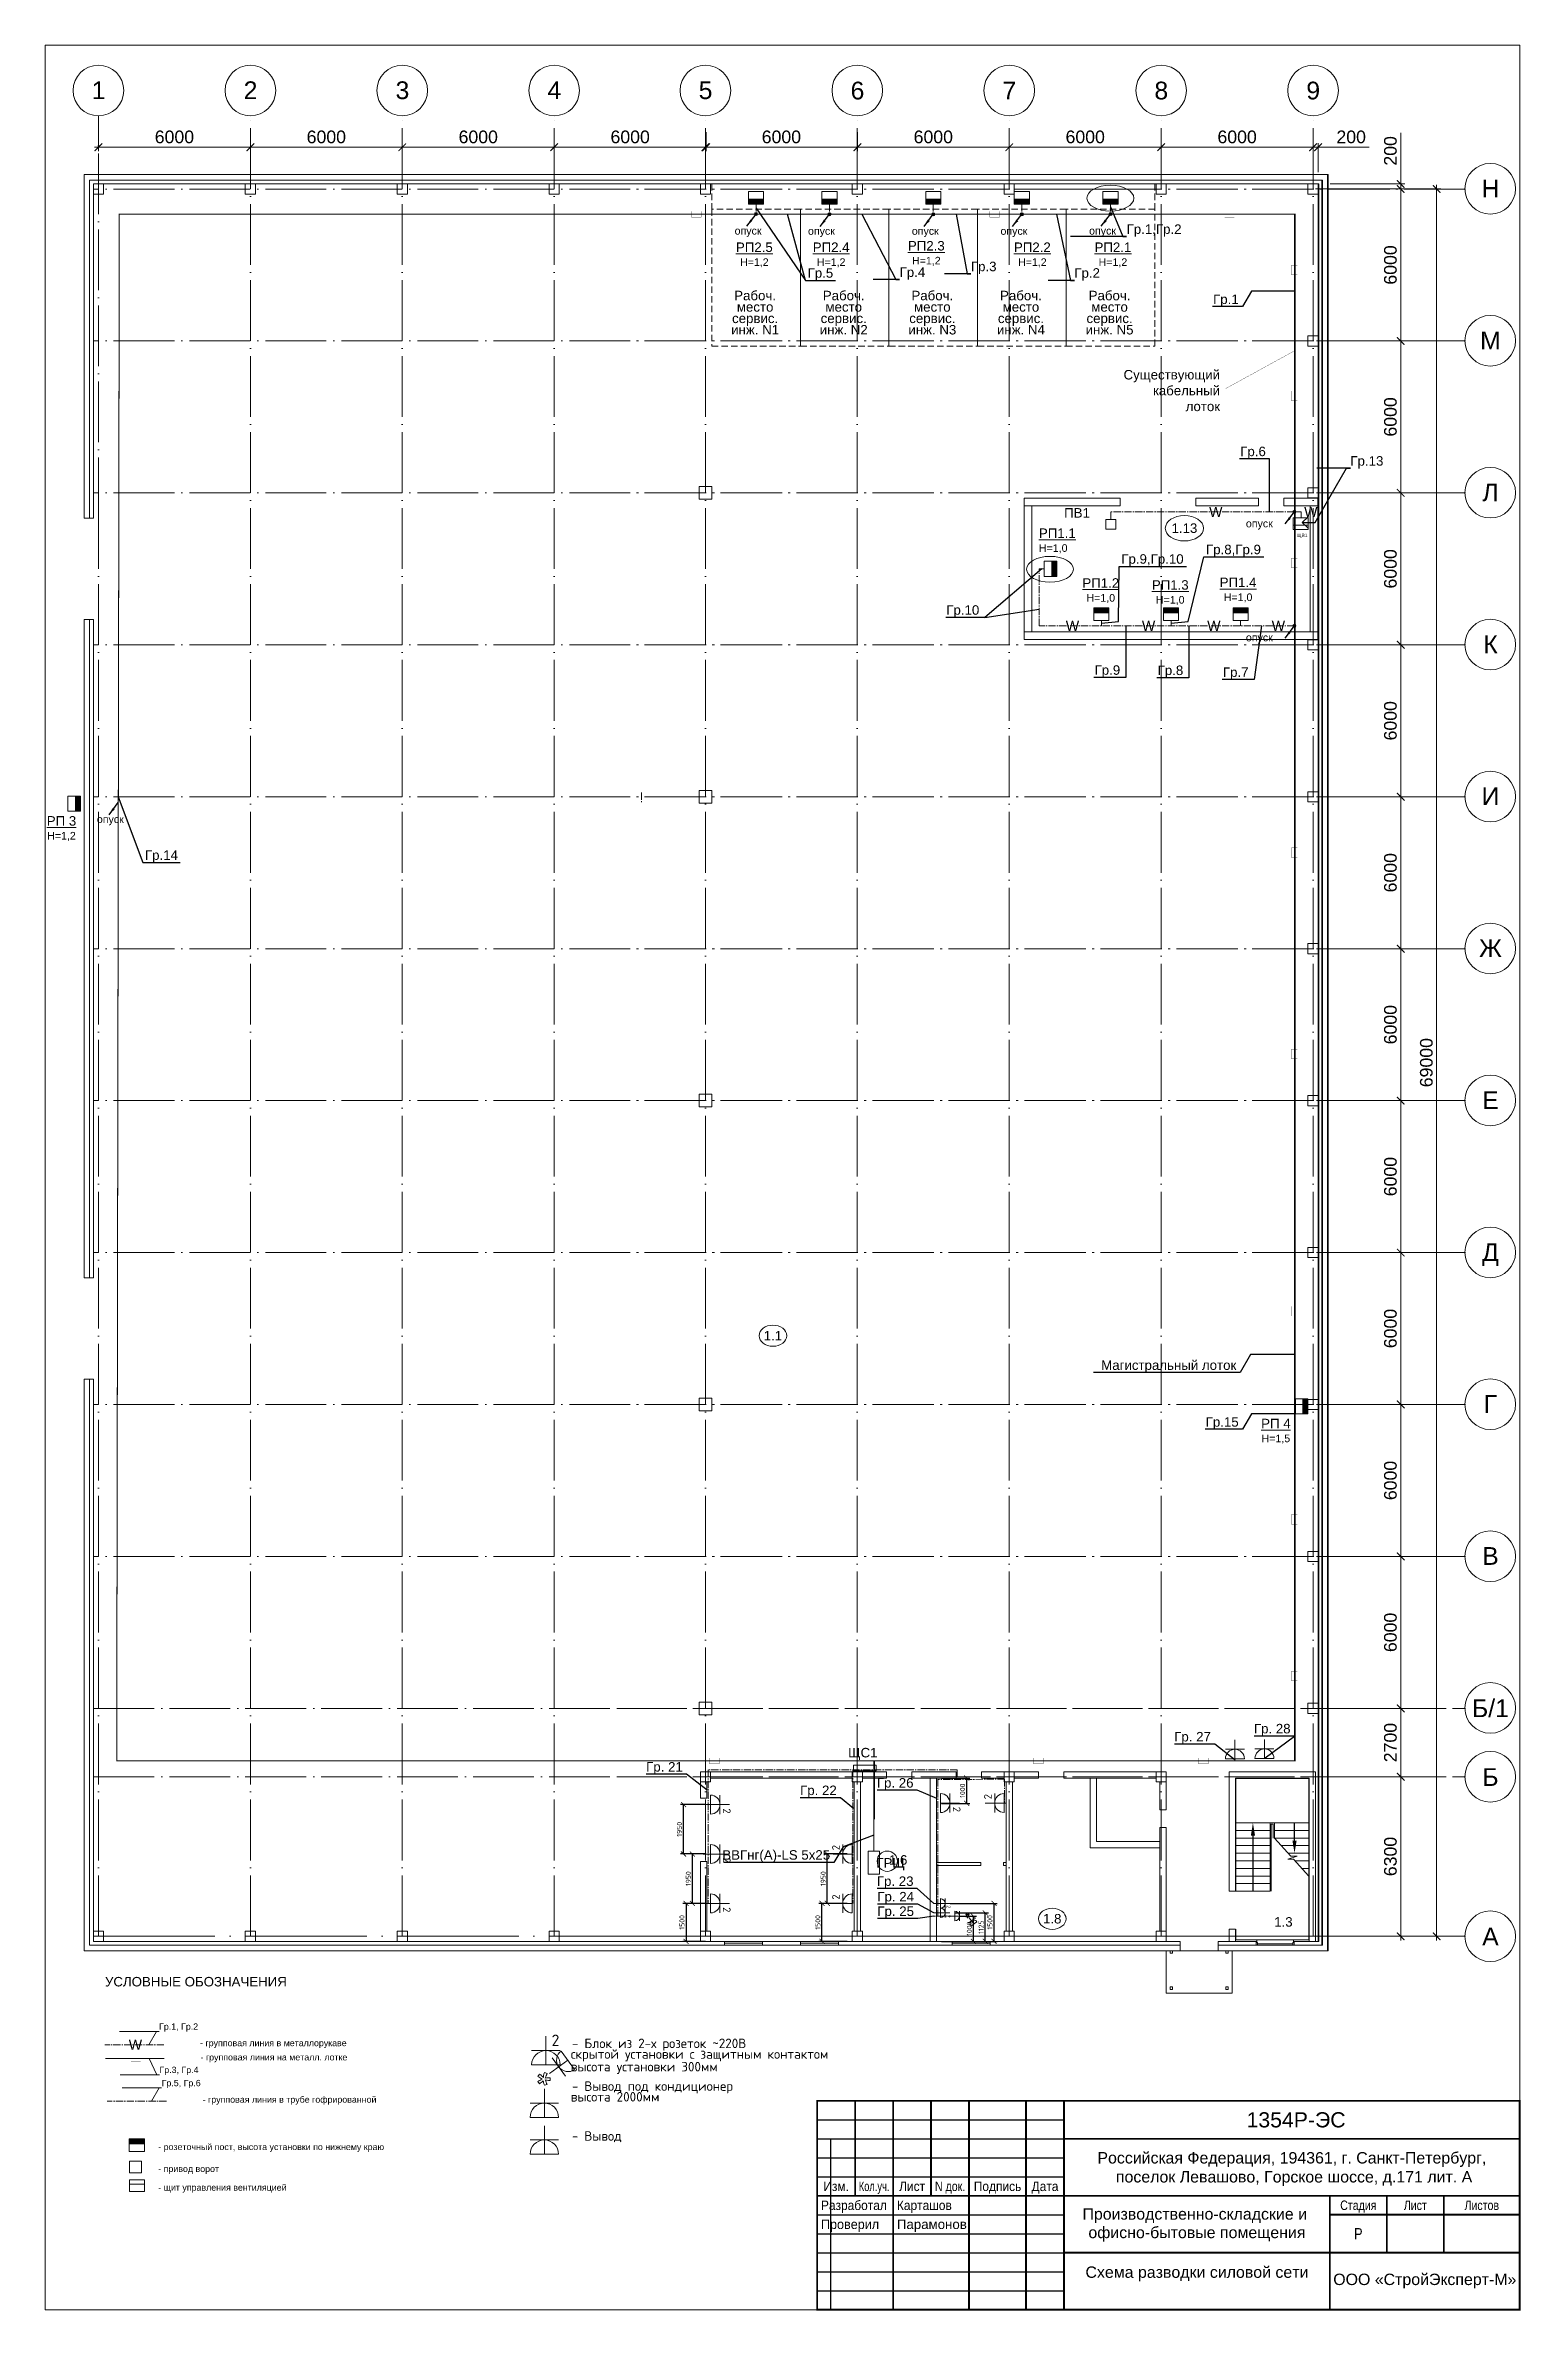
# Model space of a CAD drawing. Header units: millimetres. Extents: x -7047 to 653546, y -441812 to -147059.
# Drawn here: x 94766 to 153040, y -304511 to -215052 of the extents above; entities that cross this region are included whole.
import ezdxf
from ezdxf import colors
from ezdxf.entities.mleader import LeaderData, LeaderLine
from ezdxf.enums import TextEntityAlignment as Align
from ezdxf.math import Vec2, Vec3

# ---------------------------------------------------------------- set-up
doc = ezdxf.new("R2010")
doc.units = ezdxf.units.MM
doc.header["$PDMODE"] = 3
for name, pattern in [('ACAD_ISO04W100', [30, 24, -3, 0, -3]), ('DASHED', [19.05, 12.7, -6.35]), ('PHANTOM2', [31.75, 15.875, -3.175, 3.175, -3.175, 3.175, -3.175]), ('осевая2', [28.575, 19.05, -3.175, 3.175, -3.175])]:
    doc.linetypes.add(name, pattern=pattern)
for name, color, linetype, lineweight in [('$MEBEL', 214, 'Continuous', 15), ('$Osveshenie', 240, 'Continuous', 15), ('$Оbорудование', 173, 'Continuous', 20), ('$Оbорудование @ 1', 173, 'Continuous', 20), ('$Оbорудование @ 150', 173, 'Continuous', 20), ('$Оbорудование @ 60', 173, 'Continuous', 20), ('1-Колонна', 244, 'Continuous', 60), ('1-Лестница', 236, 'Continuous', 15), ('1-Лестница детали', 247, 'Continuous', 5), ('1-Металл', 175, 'Continuous', 60), ('1-Металл тонк', 107, 'Continuous', 15), ('1-Номр помещения', 173, 'Continuous', 20), ('1-Окна', 133, 'Continuous', 9), ('1-Размеры', 251, 'Continuous', 15), ('1-Стена Газоbетонная', 194, 'Continuous', 60), ('1-Стена Кирпич', 32, 'Continuous', 60), ('1-Стена сэндвич-панель', 157, 'Continuous', 60), ('1-Стена тонкая', 149, 'Continuous', 13), ('1-Цоколь', 249, 'Continuous', 15), ('1-Экспликация', 186, 'Continuous', 15), ('Ось', 251, 'ACAD_ISO04W100', 9), ('Ось кр', 160, 'Continuous', 9), ('Таbлица текст', 251, 'Continuous', 15)]:
    doc.layers.add(name, color=color, linetype=linetype, lineweight=lineweight)
for name, color, linetype in [('$TEXT', 250, 'Continuous'), ('$ФОРМАТКА', 7, 'Continuous'), ('1 этаж', 7, 'Continuous')]:
    doc.layers.add(name, color=color, linetype=linetype)
doc.styles.add('Arial', font='arial.ttf', dxfattribs={"height": 3.5})
doc.styles.add('Arial Annotative', font='arial.ttf', dxfattribs={"height": 2.5})
doc.styles.add('Arial-0', font='arial.ttf')
doc.styles.add('GOST_B 0.0', font='isocpeur.ttf')
doc.styles.add('Анно2.0', font='arial.ttf', dxfattribs={"height": 2})
doc.styles.add('Аннот2.5', font='arial.ttf', dxfattribs={"height": 2.5})
doc.styles.add('ГОСТ', font='isocpeur.ttf')
doc.dimstyles.new('100', dxfattribs={"dimscale": 100, "dimtxt": 2, "dimasz": 2, "dimexe": 1.25, "dimexo": 2, "dimtad": 1, "dimdec": 0, "dimtxsty": 'ГОСТ', "dimblk": 'ARCHTICK', "dimcen": 2.5, "dimadec": 0, "dimazin": 0, "dimtfac": 1, "dimtdec": 0, "dimtmove": 1, "dimatfit": 3, "dimfxl": 1, "dimtvp": 1, "dimtolj": 1, "dimtzin": 0, "dimarcsym": 0})
doc.dimstyles.new('АР-200', dxfattribs={"dimscale": 100, "dimtxt": 5, "dimasz": 3, "dimexe": 1.6, "dimexo": 1, "dimgap": 1.5, "dimtad": 1, "dimdec": 0, "dimdsep": 46, "dimtxsty": 'Arial-0', "dimblk": 'ARCHTICK', "dimcen": -4, "dimdle": 1.6, "dimclrd": 256, "dimclre": 256, "dimclrt": 256, "dimadec": 1, "dimazin": 0, "dimtfac": 1, "dimtdec": 0, "dimtmove": 1, "dimatfit": 3, "dimldrblk": 'ARCHTICK', "dimfxl": 1, "dimlwd": -1, "dimlwe": -1, "dimarcsym": 0})

msp = doc.modelspace()

# ---------------------------------------------------------------- texts
at = {"layer": '$Osveshenie', "color": 7, "width": 1563.282, "style": 'Анно2.0'}
for s, insert, char_height, attachment_point in [('опуск', (122523.1, -222421.1), 300, 5), ('опуск', (125421.4, -222429.2), 300, 5), ('опуск', (129523.1, -222429.2), 300, 5), ('опуск', (133023.1, -222429.2), 300, 5), ('опуск', (136523.1, -222421.1), 300, 5), ('Существующий\\Pкабельный лоток', (141166.2, -228688.6), 375, 6), ('W', (141260.2, -233478), 400, 6), ('W', (145013.8, -233478), 400, 6), ('опуск', (143248.1, -233980.9), 300, 6), ('W', (135600.2, -237977.7), 400, 6), ('W', (138606.1, -237977.7), 400, 6), ('W', (141184.7, -237977.7), 400, 6), ('W', (143732.7, -237977.7), 400, 6), ('опуск', (143248.1, -238483.4), 300, 6), ('опуск', (97335, -245658.6), 300, 5)]:
    msp.add_mtext(s, dxfattribs=dict(at, insert=insert, char_height=char_height, attachment_point=attachment_point))
at = {"layer": '$TEXT', "color": 0, "style": 'Arial'}
for s, p in [('Российская Федерация, 194361, г. Санкт-Петербург,', (144002.1, -298473.2)), (' поселок Левашово, Горское шоссе, д.171 лит. А', (144002.1, -299223.2)), ('Производственно-складские и ', (140252.1, -300691.2)), ('офисно-бытовые помещения', (140252.1, -301421.1))]:
    msp.add_text(s, height=450, dxfattribs=at).set_placement(p, align=Align.MIDDLE_CENTER)
at = {"layer": '$TEXT', "color": 0, "ltscale": 5, "style": 'Arial'}
msp.add_text('Схема разводки силовой сети', height=450, dxfattribs=at).set_placement((140252.1, -302988), align=Align.MIDDLE_CENTER)
at = {"layer": '$Оbорудование', "color": 7, "style": 'Анно2.0'}
for s, insert, char_height, width, attachment_point in [('{\\H1.25x;\\LРП2.5\\H0.8x;\\P}H=1,2', (122771.6, -222838.8), 300, 1587.938, 2), ('{\\H1.25x;\\LРП2.4\\H0.8x;\\P}H=1,2', (125805, -222838.8), 300, 1586.904, 2), ('{\\H1.25x;\\LРП2.3\\P}H=1,2', (129563.1, -222780.7), 300, 828.598, 2), ('{\\H1.25x;\\LРП2.2\\H0.8x;\\P}H=1,2', (133752.3, -222838.8), 300, 1622.208, 2), ('{\\H1.25x;\\LРП2.1\\H0.8x;\\P}H=1,2', (136934.4, -222838.8), 300, 1550.674, 2), ('{\\H1.25x;ПВ1}', (135007.7, -233515.7), 300, 1590.212, 4), ('{\\H1.25x;\\LРП1.1\\H0.8x;\\P}H=1,0', (134011, -234620.4), 300, 1590.212, 4), ('ЩВ1', (144407.7, -234514.2), 140.62, 596.33, 8), ('{\\H1.25x;\\LРП1.2\\H0.8x;\\P}H=1,0', (136454.6, -237078.1), 300, 1590.212, 8), ('{\\H1.25x;\\LРП1.3\\H0.8x;\\P}H=1,0', (139198.4, -237155.9), 300, 1590.212, 8), ('{\\H1.25x;\\LРП1.4\\H0.8x;\\P}H=1,0', (141877.3, -237053.9), 300, 1590.212, 8), ('{\\H1.25x;\\LРП 3\\H0.8x;\\P}H=1,2', (95405.5, -245490.4), 300, 1587.938, 2), ('{\\H1.25x;\\LРП 4\\H0.8x;\\P}H=1,5', (143370.5, -269290.1), 300, 1587.938, 2), ('ЩC1', (127635.7, -282528.4), 375, 582.794, 6), ('ГРЩ', (128714.7, -286879.1), 375, 582.794, 6)]:
    msp.add_mtext(s, dxfattribs=dict(at, insert=insert, char_height=char_height, width=width, attachment_point=attachment_point))
at = {"layer": '$ФОРМАТКА', "style": 'Arial'}
for s, height, p in [('1354Р-ЭС', 600, (144167.3, -296973.2)), ('ООО «СтройЭксперт-М»', 450, (149252.1, -303273.2))]:
    msp.add_text(s, height=height, dxfattribs=at).set_placement(p, align=Align.MIDDLE_CENTER)
for s, height, width, p in [('Изм.', 375, 0.9, (126002.1, -299598.2)), ('Кол.уч.', 375, 0.7, (127502.1, -299598.2)), ('Лист', 375, 0.9, (129002.1, -299598.2)), ('N док.', 375, 0.8, (130502.1, -299598.2)), ('Подпись', 375, 0.9, (132377.1, -299598.2)), ('Дата', 375, 0.9, (134252.1, -299598.2)), ('Стадия', 375, 0.8, (146627.1, -300348.2)), ('Лист', 375, 0.8, (148877.1, -300348.2)), ('Листов', 375, 0.8, (151502.1, -300348.2)), ('Р', 450, 0.8, (146627.1, -301473.2))]:
    msp.add_text(s, height=height, dxfattribs=dict(at, width=width)).set_placement(p, align=Align.MIDDLE_CENTER)
at = {"layer": '$ФОРМАТКА', "ltscale": 5, "style": 'Arial'}
for s, width, p in [('Разработал', 0.9, (125402.1, -300348.2)), ('Карташов', 0.9, (128402.1, -300348.2)), ('Проверил', 0.95, (125402.1, -301098.2))]:
    msp.add_text(s, height=375, dxfattribs=dict(at, width=width)).set_placement(p, align=Align.MIDDLE_LEFT)
msp.add_text('Парамонов', height=375, dxfattribs=at).set_placement((128402.1, -301098.2), align=Align.MIDDLE_LEFT)
at = {"layer": '1 этаж', "color": 7, "lineweight": 25, "style": 'ГОСТ'}
for s, p in [('скрытой установки с защитным контактом', (115521.4, -294563.4)), ('- Блок из 2-х розеток ~220B ', (115562.6, -294140.9)), ('высота установки 300мм', (115521.4, -295062.6)), ('высота 2000мм', (115521.4, -296251.3)), ('- Вывод под кондиционер ', (115562.6, -295828.9)), ('- Вывод ', (115562.6, -297798.5))]:
    msp.add_text(s, height=375, dxfattribs=at).set_placement(p)
at = {"layer": '1-Номр помещения', "color": 7, "char_height": 375, "width": 1061.513, "attachment_point": 5, "style": 'Аннот2.5'}
for s, insert in [('1.13', (139758.4, -234123.1)), ('1.1', (123504.8, -266009.2)), ('1.6', (128450.8, -286714)), ('1.8', (134536.3, -289034.6)), ('1.3', (143668.1, -289160.4))]:
    msp.add_mtext(s, dxfattribs=dict(at, insert=insert))
at = {"layer": '1-Экспликация', "color": 7, "char_height": 375, "width": 3500, "attachment_point": 2, "line_spacing_factor": 0.72, "style": 'Аннот2.5'}
for s, insert in [('Рабоч.\\Pместо\\Pсервис.\\Pинж. N1', (122801.3, -224745.7)), ('Рабоч.\\Pместо\\Pсервис.\\Pинж. N2', (126301.3, -224745.7)), ('Рабоч.\\Pместо\\Pсервис.\\Pинж. N3', (129801.3, -224745.7)), ('Рабоч.\\Pместо\\Pсервис.\\Pинж. N4', (133301.3, -224745.7)), ('Рабоч.\\Pместо\\Pсервис.\\Pинж. N5', (136801.3, -224745.7))]:
    msp.add_mtext(s, dxfattribs=dict(at, insert=insert))

# ---------------------------------------------------------------- blocks, each defined once
blk = doc.blocks.new('оси круж')
blk.add_circle((0, 0), 1000)
at = {"style": 'Arial-0'}
blk.add_attdef('00', text='', height=700, dxfattribs=at).set_placement((-6, -339), align=Align.CENTER)
blk = doc.blocks.new('_ArchTick')
at = {"color": 0, "linetype": 'ByBlock', "const_width": 0.15}
blk.add_lwpolyline([(-0.5, -0.5), (0.5, 0.5)], dxfattribs=at)
blk = doc.blocks.new('*D16')
at = {"layer": '1-Размеры', "transparency": 16777216}
for p, q in [((144939, -220726), (149880, -220726)), ((149720, -220566), (149720, -289886)), ((144939, -289726), (149880, -289726))]:
    blk.add_line(p, q, dxfattribs=at)
at = {"layer": 'Defpoints', "color": 0, "transparency": 16777216}
for p in [(144839, -220726), (144839, -289726), (149720, -289726)]:
    blk.add_point(p, dxfattribs=at)
at = {"layer": '1-Размеры', "transparency": 16777216, "xscale": 300, "yscale": 300, "zscale": 300}
for p, rotation in [((149720, -220726), 90), ((149720, -289726), 270)]:
    blk.add_blockref('_ArchTick', p, dxfattribs=dict(at, rotation=rotation))
at = {"layer": '1-Размеры', "lineweight": 0, "transparency": 16777216, "insert": (149315, -255226), "char_height": 500, "attachment_point": 5, "rotation": 90, "style": 'Arial-0'}
blk.add_mtext('69000', dxfattribs=at)
blk = doc.blocks.new('*D17')
at = {"layer": '1-Размеры', "transparency": 16777216}
for p, q in [((120679, -219077), (126999, -219077)), ((120839, -218481), (120839, -219237)), ((126839, -218481), (126839, -219237))]:
    blk.add_line(p, q, dxfattribs=at)
at = {"layer": 'Defpoints', "color": 0, "transparency": 16777216}
for p in [(120839, -218381), (126839, -218381), (126839, -219077)]:
    blk.add_point(p, dxfattribs=at)
at = {"layer": '1-Размеры', "transparency": 16777216, "xscale": 300, "yscale": 300, "zscale": 300, "rotation": 180}
blk.add_blockref('_ArchTick', (120839, -219077), dxfattribs=at)
at = {"layer": '1-Размеры', "transparency": 16777216, "xscale": 300, "yscale": 300, "zscale": 300}
blk.add_blockref('_ArchTick', (126839, -219077), dxfattribs=at)
at = {"layer": '1-Размеры', "lineweight": 0, "transparency": 16777216, "insert": (123839, -218672), "char_height": 500, "attachment_point": 5, "style": 'Arial-0'}
blk.add_mtext('6000', dxfattribs=at)
blk = doc.blocks.new('*D18')
at = {"layer": '1-Размеры', "transparency": 16777216}
for p, q in [((126679, -219077), (132999, -219077)), ((126839, -218481), (126839, -219237)), ((132839, -218481), (132839, -219237))]:
    blk.add_line(p, q, dxfattribs=at)
at = {"layer": 'Defpoints', "color": 0, "transparency": 16777216}
for p in [(126839, -218381), (132839, -218381), (132839, -219077)]:
    blk.add_point(p, dxfattribs=at)
at = {"layer": '1-Размеры', "transparency": 16777216, "xscale": 300, "yscale": 300, "zscale": 300, "rotation": 180}
blk.add_blockref('_ArchTick', (126839, -219077), dxfattribs=at)
at = {"layer": '1-Размеры', "transparency": 16777216, "xscale": 300, "yscale": 300, "zscale": 300}
blk.add_blockref('_ArchTick', (132839, -219077), dxfattribs=at)
at = {"layer": '1-Размеры', "lineweight": 0, "transparency": 16777216, "insert": (129839, -218672), "char_height": 500, "attachment_point": 5, "style": 'Arial-0'}
blk.add_mtext('6000', dxfattribs=at)
blk = doc.blocks.new('*D19')
at = {"layer": '1-Размеры', "transparency": 16777216}
for p, q in [((132679, -219077), (138999, -219077)), ((132839, -218481), (132839, -219237)), ((138839, -218481), (138839, -219237))]:
    blk.add_line(p, q, dxfattribs=at)
at = {"layer": 'Defpoints', "color": 0, "transparency": 16777216}
for p in [(132839, -218381), (138839, -218381), (138839, -219077)]:
    blk.add_point(p, dxfattribs=at)
at = {"layer": '1-Размеры', "transparency": 16777216, "xscale": 300, "yscale": 300, "zscale": 300, "rotation": 180}
blk.add_blockref('_ArchTick', (132839, -219077), dxfattribs=at)
at = {"layer": '1-Размеры', "transparency": 16777216, "xscale": 300, "yscale": 300, "zscale": 300}
blk.add_blockref('_ArchTick', (138839, -219077), dxfattribs=at)
at = {"layer": '1-Размеры', "lineweight": 0, "transparency": 16777216, "insert": (135839, -218672), "char_height": 500, "attachment_point": 5, "style": 'Arial-0'}
blk.add_mtext('6000', dxfattribs=at)
blk = doc.blocks.new('*D20')
at = {"layer": '1-Размеры', "transparency": 16777216}
for p, q in [((138679, -219077), (144999, -219077)), ((138839, -218481), (138839, -219237)), ((144839, -218481), (144839, -219237))]:
    blk.add_line(p, q, dxfattribs=at)
at = {"layer": 'Defpoints', "color": 0, "transparency": 16777216}
for p in [(138839, -218381), (144839, -218381), (144839, -219077)]:
    blk.add_point(p, dxfattribs=at)
at = {"layer": '1-Размеры', "transparency": 16777216, "xscale": 300, "yscale": 300, "zscale": 300, "rotation": 180}
blk.add_blockref('_ArchTick', (138839, -219077), dxfattribs=at)
at = {"layer": '1-Размеры', "transparency": 16777216, "xscale": 300, "yscale": 300, "zscale": 300}
blk.add_blockref('_ArchTick', (144839, -219077), dxfattribs=at)
at = {"layer": '1-Размеры', "lineweight": 0, "transparency": 16777216, "insert": (141839, -218672), "char_height": 500, "attachment_point": 5, "style": 'Arial-0'}
blk.add_mtext('6000', dxfattribs=at)
blk = doc.blocks.new('*D21')
at = {"layer": '1-Размеры', "transparency": 16777216}
for p, q in [((144975, -220726), (148461, -220726)), ((148301, -220566), (148301, -226886)), ((144975, -226726), (148461, -226726))]:
    blk.add_line(p, q, dxfattribs=at)
at = {"layer": 'Defpoints', "color": 0, "transparency": 16777216}
for p in [(144875, -220726), (144875, -226726), (148301, -226726)]:
    blk.add_point(p, dxfattribs=at)
at = {"layer": '1-Размеры', "transparency": 16777216, "xscale": 300, "yscale": 300, "zscale": 300}
for p, rotation in [((148301, -220726), 90), ((148301, -226726), 270)]:
    blk.add_blockref('_ArchTick', p, dxfattribs=dict(at, rotation=rotation))
at = {"layer": '1-Размеры', "lineweight": 0, "transparency": 16777216, "insert": (147895, -223726), "char_height": 500, "attachment_point": 5, "rotation": 90, "style": 'Arial-0'}
blk.add_mtext('6000', dxfattribs=at)
blk = doc.blocks.new('*D22')
at = {"layer": '1-Размеры', "transparency": 16777216}
for p, q in [((144975, -226726), (148461, -226726)), ((148301, -226566), (148301, -232886)), ((144975, -232726), (148461, -232726))]:
    blk.add_line(p, q, dxfattribs=at)
at = {"layer": 'Defpoints', "color": 0, "transparency": 16777216}
for p in [(144875, -226726), (144875, -232726), (148301, -232726)]:
    blk.add_point(p, dxfattribs=at)
at = {"layer": '1-Размеры', "transparency": 16777216, "xscale": 300, "yscale": 300, "zscale": 300}
for p, rotation in [((148301, -226726), 90), ((148301, -232726), 270)]:
    blk.add_blockref('_ArchTick', p, dxfattribs=dict(at, rotation=rotation))
at = {"layer": '1-Размеры', "lineweight": 0, "transparency": 16777216, "insert": (147895, -229726), "char_height": 500, "attachment_point": 5, "rotation": 90, "style": 'Arial-0'}
blk.add_mtext('6000', dxfattribs=at)
blk = doc.blocks.new('*D23')
at = {"layer": '1-Размеры', "transparency": 16777216}
for p, q in [((148301, -232566), (148301, -238886)), ((144975, -232726), (148461, -232726)), ((144975, -238726), (148461, -238726))]:
    blk.add_line(p, q, dxfattribs=at)
at = {"layer": 'Defpoints', "color": 0, "transparency": 16777216}
for p in [(144875, -232726), (144875, -238726), (148301, -238726)]:
    blk.add_point(p, dxfattribs=at)
at = {"layer": '1-Размеры', "transparency": 16777216, "xscale": 300, "yscale": 300, "zscale": 300}
for p, rotation in [((148301, -232726), 90), ((148301, -238726), 270)]:
    blk.add_blockref('_ArchTick', p, dxfattribs=dict(at, rotation=rotation))
at = {"layer": '1-Размеры', "lineweight": 0, "transparency": 16777216, "insert": (147895, -235726), "char_height": 500, "attachment_point": 5, "rotation": 90, "style": 'Arial-0'}
blk.add_mtext('6000', dxfattribs=at)
blk = doc.blocks.new('*D24')
at = {"layer": '1-Размеры', "transparency": 16777216}
for p, q in [((144975, -238726), (148461, -238726)), ((148301, -238566), (148301, -244886)), ((144975, -244726), (148461, -244726))]:
    blk.add_line(p, q, dxfattribs=at)
at = {"layer": 'Defpoints', "color": 0, "transparency": 16777216}
for p in [(144875, -238726), (144875, -244726), (148301, -244726)]:
    blk.add_point(p, dxfattribs=at)
at = {"layer": '1-Размеры', "transparency": 16777216, "xscale": 300, "yscale": 300, "zscale": 300}
for p, rotation in [((148301, -238726), 90), ((148301, -244726), 270)]:
    blk.add_blockref('_ArchTick', p, dxfattribs=dict(at, rotation=rotation))
at = {"layer": '1-Размеры', "lineweight": 0, "transparency": 16777216, "insert": (147895, -241726), "char_height": 500, "attachment_point": 5, "rotation": 90, "style": 'Arial-0'}
blk.add_mtext('6000', dxfattribs=at)
blk = doc.blocks.new('*D25')
at = {"layer": '1-Размеры', "transparency": 16777216}
for p, q in [((144975, -244726), (148461, -244726)), ((148301, -244566), (148301, -250886)), ((144975, -250726), (148461, -250726))]:
    blk.add_line(p, q, dxfattribs=at)
at = {"layer": 'Defpoints', "color": 0, "transparency": 16777216}
for p in [(144875, -244726), (144875, -250726), (148301, -250726)]:
    blk.add_point(p, dxfattribs=at)
at = {"layer": '1-Размеры', "transparency": 16777216, "xscale": 300, "yscale": 300, "zscale": 300}
for p, rotation in [((148301, -244726), 90), ((148301, -250726), 270)]:
    blk.add_blockref('_ArchTick', p, dxfattribs=dict(at, rotation=rotation))
at = {"layer": '1-Размеры', "lineweight": 0, "transparency": 16777216, "insert": (147895, -247726), "char_height": 500, "attachment_point": 5, "rotation": 90, "style": 'Arial-0'}
blk.add_mtext('6000', dxfattribs=at)
blk = doc.blocks.new('*D26')
at = {"layer": '1-Размеры', "transparency": 16777216}
for p, q in [((144975, -250726), (148461, -250726)), ((148301, -250566), (148301, -256886)), ((144975, -256726), (148461, -256726))]:
    blk.add_line(p, q, dxfattribs=at)
at = {"layer": 'Defpoints', "color": 0, "transparency": 16777216}
for p in [(144875, -250726), (144875, -256726), (148301, -256726)]:
    blk.add_point(p, dxfattribs=at)
at = {"layer": '1-Размеры', "transparency": 16777216, "xscale": 300, "yscale": 300, "zscale": 300}
for p, rotation in [((148301, -250726), 90), ((148301, -256726), 270)]:
    blk.add_blockref('_ArchTick', p, dxfattribs=dict(at, rotation=rotation))
at = {"layer": '1-Размеры', "lineweight": 0, "transparency": 16777216, "insert": (147895, -253726), "char_height": 500, "attachment_point": 5, "rotation": 90, "style": 'Arial-0'}
blk.add_mtext('6000', dxfattribs=at)
blk = doc.blocks.new('*D27')
at = {"layer": '1-Размеры', "transparency": 16777216}
for p, q in [((144975, -256726), (148461, -256726)), ((148301, -256566), (148301, -262886)), ((144975, -262726), (148461, -262726))]:
    blk.add_line(p, q, dxfattribs=at)
at = {"layer": 'Defpoints', "color": 0, "transparency": 16777216}
for p in [(144875, -256726), (144875, -262726), (148301, -262726)]:
    blk.add_point(p, dxfattribs=at)
at = {"layer": '1-Размеры', "transparency": 16777216, "xscale": 300, "yscale": 300, "zscale": 300}
for p, rotation in [((148301, -256726), 90), ((148301, -262726), 270)]:
    blk.add_blockref('_ArchTick', p, dxfattribs=dict(at, rotation=rotation))
at = {"layer": '1-Размеры', "lineweight": 0, "transparency": 16777216, "insert": (147895, -259726), "char_height": 500, "attachment_point": 5, "rotation": 90, "style": 'Arial-0'}
blk.add_mtext('6000', dxfattribs=at)
blk = doc.blocks.new('*D28')
at = {"layer": '1-Размеры', "transparency": 16777216}
for p, q in [((144975, -262726), (148461, -262726)), ((148301, -262566), (148301, -268886)), ((144975, -268726), (148461, -268726))]:
    blk.add_line(p, q, dxfattribs=at)
at = {"layer": 'Defpoints', "color": 0, "transparency": 16777216}
for p in [(144875, -262726), (144875, -268726), (148301, -268726)]:
    blk.add_point(p, dxfattribs=at)
at = {"layer": '1-Размеры', "transparency": 16777216, "xscale": 300, "yscale": 300, "zscale": 300}
for p, rotation in [((148301, -262726), 90), ((148301, -268726), 270)]:
    blk.add_blockref('_ArchTick', p, dxfattribs=dict(at, rotation=rotation))
at = {"layer": '1-Размеры', "lineweight": 0, "transparency": 16777216, "insert": (147895, -265726), "char_height": 500, "attachment_point": 5, "rotation": 90, "style": 'Arial-0'}
blk.add_mtext('6000', dxfattribs=at)
blk = doc.blocks.new('*D29')
at = {"layer": '1-Размеры', "transparency": 16777216}
for p, q in [((144975, -268726), (148461, -268726)), ((148301, -268566), (148301, -274886)), ((144975, -274726), (148461, -274726))]:
    blk.add_line(p, q, dxfattribs=at)
at = {"layer": 'Defpoints', "color": 0, "transparency": 16777216}
for p in [(144875, -268726), (144875, -274726), (148301, -274726)]:
    blk.add_point(p, dxfattribs=at)
at = {"layer": '1-Размеры', "transparency": 16777216, "xscale": 300, "yscale": 300, "zscale": 300}
for p, rotation in [((148301, -268726), 90), ((148301, -274726), 270)]:
    blk.add_blockref('_ArchTick', p, dxfattribs=dict(at, rotation=rotation))
at = {"layer": '1-Размеры', "lineweight": 0, "transparency": 16777216, "insert": (147895, -271726), "char_height": 500, "attachment_point": 5, "rotation": 90, "style": 'Arial-0'}
blk.add_mtext('6000', dxfattribs=at)
blk = doc.blocks.new('*D30')
at = {"layer": '1-Размеры', "transparency": 16777216}
for p, q in [((148301, -274566), (148301, -280886)), ((144975, -274726), (148461, -274726)), ((145509, -280726), (148461, -280726))]:
    blk.add_line(p, q, dxfattribs=at)
at = {"layer": 'Defpoints', "color": 0, "transparency": 16777216}
for p in [(144875, -274726), (145409, -280726), (148301, -280726)]:
    blk.add_point(p, dxfattribs=at)
at = {"layer": '1-Размеры', "transparency": 16777216, "xscale": 300, "yscale": 300, "zscale": 300}
for p, rotation in [((148301, -274726), 90), ((148301, -280726), 270)]:
    blk.add_blockref('_ArchTick', p, dxfattribs=dict(at, rotation=rotation))
at = {"layer": '1-Размеры', "lineweight": 0, "transparency": 16777216, "insert": (147895, -277726), "char_height": 500, "attachment_point": 5, "rotation": 90, "style": 'Arial-0'}
blk.add_mtext('6000', dxfattribs=at)
blk = doc.blocks.new('*D31')
at = {"layer": '1-Размеры', "transparency": 16777216}
for p, q in [((144975, -283426), (148461, -283426)), ((148301, -283266), (148301, -289886)), ((144975, -289726), (148461, -289726))]:
    blk.add_line(p, q, dxfattribs=at)
at = {"layer": 'Defpoints', "color": 0, "transparency": 16777216}
for p in [(144875, -283426), (144875, -289726), (148301, -289726)]:
    blk.add_point(p, dxfattribs=at)
at = {"layer": '1-Размеры', "transparency": 16777216, "xscale": 300, "yscale": 300, "zscale": 300}
for p, rotation in [((148301, -283426), 90), ((148301, -289726), 270)]:
    blk.add_blockref('_ArchTick', p, dxfattribs=dict(at, rotation=rotation))
at = {"layer": '1-Размеры', "lineweight": 0, "transparency": 16777216, "insert": (147895, -286576), "char_height": 500, "attachment_point": 5, "rotation": 90, "style": 'Arial-0'}
blk.add_mtext('6300', dxfattribs=at)
blk = doc.blocks.new('*D32')
at = {"layer": '1-Размеры', "transparency": 16777216}
for p, q in [((145509, -280726), (148461, -280726)), ((148301, -280566), (148301, -283586)), ((145509, -283426), (148461, -283426))]:
    blk.add_line(p, q, dxfattribs=at)
at = {"layer": 'Defpoints', "color": 0, "transparency": 16777216}
for p in [(145409, -280726), (145409, -283426), (148301, -283426)]:
    blk.add_point(p, dxfattribs=at)
at = {"layer": '1-Размеры', "transparency": 16777216, "xscale": 300, "yscale": 300, "zscale": 300}
for p, rotation in [((148301, -280726), 90), ((148301, -283426), 270)]:
    blk.add_blockref('_ArchTick', p, dxfattribs=dict(at, rotation=rotation))
at = {"layer": '1-Размеры', "lineweight": 0, "transparency": 16777216, "insert": (147895, -282076), "char_height": 500, "attachment_point": 5, "rotation": 90, "style": 'Arial-0'}
blk.add_mtext('2700', dxfattribs=at)
blk = doc.blocks.new('*D33')
at = {"layer": '1-Размеры', "transparency": 16777216}
for p, q in [((148301, -220526), (148301, -218515)), ((145509, -220526), (148461, -220526)), ((145509, -220726), (148461, -220726)), ((148301, -220726), (148301, -220526)), ((148301, -220726), (148301, -221026))]:
    blk.add_line(p, q, dxfattribs=at)
at = {"layer": 'Defpoints', "color": 0, "transparency": 16777216}
for p in [(145409, -220526), (145409, -220726), (148301, -220726)]:
    blk.add_point(p, dxfattribs=at)
at = {"layer": '1-Размеры', "transparency": 16777216, "xscale": 300, "yscale": 300, "zscale": 300}
for p, rotation in [((148301, -220526), 270), ((148301, -220726), 90)]:
    blk.add_blockref('_ArchTick', p, dxfattribs=dict(at, rotation=rotation))
at = {"layer": '1-Размеры', "lineweight": 0, "transparency": 16777216, "insert": (147895, -219221), "char_height": 500, "attachment_point": 5, "rotation": 90, "style": 'Arial-0'}
blk.add_mtext('200', dxfattribs=at)
blk = doc.blocks.new('*D34')
at = {"layer": '1-Размеры', "transparency": 16777216}
for p, q in [((144839, -219077), (144539, -219077)), ((144839, -220056), (144839, -218917)), ((144839, -219077), (145039, -219077)), ((145039, -220056), (145039, -218917)), ((145039, -219077), (147050, -219077))]:
    blk.add_line(p, q, dxfattribs=at)
at = {"layer": 'Defpoints', "color": 0, "transparency": 16777216}
for p in [(144839, -219077), (144839, -220156), (145039, -220156)]:
    blk.add_point(p, dxfattribs=at)
at = {"layer": '1-Размеры', "transparency": 16777216, "xscale": 300, "yscale": 300, "zscale": 300}
blk.add_blockref('_ArchTick', (144839, -219077), dxfattribs=at)
at = {"layer": '1-Размеры', "transparency": 16777216, "xscale": 300, "yscale": 300, "zscale": 300, "rotation": 180}
blk.add_blockref('_ArchTick', (145039, -219077), dxfattribs=at)
at = {"layer": '1-Размеры', "lineweight": 0, "transparency": 16777216, "insert": (146344, -218672), "char_height": 500, "attachment_point": 5, "style": 'Arial-0'}
blk.add_mtext('200', dxfattribs=at)
blk = doc.blocks.new('234234234')
at = {"layer": '$Оbорудование'}
h = blk.add_hatch(color=256, dxfattribs=at)
h.dxf.hatch_style = 1
h.paths.add_polyline_path([(150, 125), (30, 25), (150, 25)], flags=17)
h.paths.add_polyline_path([(150, 125), (-150, 125), (-30, 25), (30, 25)])
h.paths.add_polyline_path([(-150, 125), (-150, 25), (-30, 25)])
blk.add_lwpolyline([(-150, -125), (150, -125), (150, 125), (-150, 125)], close=True, dxfattribs=at)
blk.add_lwpolyline([(-150, 125), (-150, 25), (150, 25)], dxfattribs=at)
blk = doc.blocks.new('_None')
blk = doc.blocks.new('_Open90')
at = {"color": 0, "linetype": 'ByBlock', "lineweight": -2}
for p, q in [((0, 0), (-1, 0)), ((-0.5, 0.5), (0, 0)), ((0, 0), (-0.5, -0.5))]:
    blk.add_line(p, q, dxfattribs=at)
blk = doc.blocks.new('*D126')
at = {"layer": '1-Размеры', "transparency": 16777216}
for p, q in [((114706, -219077), (121026, -219077)), ((114866, -218481), (114866, -219237)), ((120866, -218481), (120866, -219237))]:
    blk.add_line(p, q, dxfattribs=at)
at = {"layer": 'Defpoints', "color": 0, "transparency": 16777216}
for p in [(114866, -218381), (120866, -218381), (120866, -219077)]:
    blk.add_point(p, dxfattribs=at)
at = {"layer": '1-Размеры', "transparency": 16777216, "xscale": 300, "yscale": 300, "zscale": 300, "rotation": 180}
blk.add_blockref('_ArchTick', (114866, -219077), dxfattribs=at)
at = {"layer": '1-Размеры', "transparency": 16777216, "xscale": 300, "yscale": 300, "zscale": 300}
blk.add_blockref('_ArchTick', (120866, -219077), dxfattribs=at)
at = {"layer": '1-Размеры', "lineweight": 0, "transparency": 16777216, "insert": (117866, -218672), "char_height": 500, "attachment_point": 5, "style": 'Arial-0'}
blk.add_mtext('6000', dxfattribs=at)
blk = doc.blocks.new('*D127')
at = {"layer": '1-Размеры', "transparency": 16777216}
for p, q in [((108706, -219077), (115026, -219077)), ((108866, -218481), (108866, -219237)), ((114866, -218481), (114866, -219237))]:
    blk.add_line(p, q, dxfattribs=at)
at = {"layer": 'Defpoints', "color": 0, "transparency": 16777216}
for p in [(108866, -218381), (114866, -218381), (114866, -219077)]:
    blk.add_point(p, dxfattribs=at)
at = {"layer": '1-Размеры', "transparency": 16777216, "xscale": 300, "yscale": 300, "zscale": 300, "rotation": 180}
blk.add_blockref('_ArchTick', (108866, -219077), dxfattribs=at)
at = {"layer": '1-Размеры', "transparency": 16777216, "xscale": 300, "yscale": 300, "zscale": 300}
blk.add_blockref('_ArchTick', (114866, -219077), dxfattribs=at)
at = {"layer": '1-Размеры', "lineweight": 0, "transparency": 16777216, "insert": (111866, -218672), "char_height": 500, "attachment_point": 5, "style": 'Arial-0'}
blk.add_mtext('6000', dxfattribs=at)
blk = doc.blocks.new('*D128')
at = {"layer": '1-Размеры', "transparency": 16777216}
for p, q in [((102706, -219077), (109026, -219077)), ((102866, -218481), (102866, -219237)), ((108866, -218481), (108866, -219237))]:
    blk.add_line(p, q, dxfattribs=at)
at = {"layer": 'Defpoints', "color": 0, "transparency": 16777216}
for p in [(102866, -218381), (108866, -218381), (108866, -219077)]:
    blk.add_point(p, dxfattribs=at)
at = {"layer": '1-Размеры', "transparency": 16777216, "xscale": 300, "yscale": 300, "zscale": 300, "rotation": 180}
blk.add_blockref('_ArchTick', (102866, -219077), dxfattribs=at)
at = {"layer": '1-Размеры', "transparency": 16777216, "xscale": 300, "yscale": 300, "zscale": 300}
blk.add_blockref('_ArchTick', (108866, -219077), dxfattribs=at)
at = {"layer": '1-Размеры', "lineweight": 0, "transparency": 16777216, "insert": (105866, -218672), "char_height": 500, "attachment_point": 5, "style": 'Arial-0'}
blk.add_mtext('6000', dxfattribs=at)
blk = doc.blocks.new('*D129')
at = {"layer": '1-Размеры', "transparency": 16777216}
for p, q in [((96706, -219077), (103026, -219077)), ((96866, -218481), (96866, -219237)), ((102866, -218481), (102866, -219237))]:
    blk.add_line(p, q, dxfattribs=at)
at = {"layer": 'Defpoints', "color": 0, "transparency": 16777216}
for p in [(96866, -218381), (102866, -218381), (102866, -219077)]:
    blk.add_point(p, dxfattribs=at)
at = {"layer": '1-Размеры', "transparency": 16777216, "xscale": 300, "yscale": 300, "zscale": 300, "rotation": 180}
blk.add_blockref('_ArchTick', (96866, -219077), dxfattribs=at)
at = {"layer": '1-Размеры', "transparency": 16777216, "xscale": 300, "yscale": 300, "zscale": 300}
blk.add_blockref('_ArchTick', (102866, -219077), dxfattribs=at)
at = {"layer": '1-Размеры', "lineweight": 0, "transparency": 16777216, "insert": (99866, -218672), "char_height": 500, "attachment_point": 5, "style": 'Arial-0'}
blk.add_mtext('6000', dxfattribs=at)
blk = doc.blocks.new('$БлокРозеток 2п+PEскрыт_IP2X')
at = {"layer": '$Оbорудование', "lineweight": 20}
for points in [[(0, 0), (0, 5)], [(-2.5, 2.5), (2.5, 2.5)]]:
    blk.add_lwpolyline(points, dxfattribs=at)
blk.add_lwpolyline([(-2.5, 0, -1), (2.5, 0), (-2.5, 0)], format="xyb", dxfattribs=at)
at = {"style": 'GOST_B 0.0'}
blk.add_attdef('КОЛИЧЕСТВОРОЗЕТОК', text='', height=2, dxfattribs=at).set_placement((1, 2.7), align=Align.BOTTOM_LEFT)
blk = doc.blocks.new('$Розетка 2п+PEcкрыт_IP2x')
at = {"layer": '$Оbорудование', "lineweight": 20}
for points in [[(0, 0), (0, 5)], [(-2.5, 2.5), (2.5, 2.5)]]:
    blk.add_lwpolyline(points, dxfattribs=at)
blk.add_lwpolyline([(-2.5, 0, -1), (2.5, 0), (-2.5, 0)], format="xyb", dxfattribs=at)
blk = doc.blocks.new('*U184')
at = {"layer": '$Оbорудование @ 1', "rotation": 35.85142707695863}
blk.add_blockref('$Розетка 2п+PEcкрыт_IP2x', (156, 98), dxfattribs=at)
at = {"layer": '$Оbорудование @ 60', "xscale": 60, "yscale": 60, "zscale": 60, "rotation": 35.85142707695862}
blk.add_blockref('$Розетка 2п+PEcкрыт_IP2x', (156, 98), dxfattribs=at)
blk = doc.blocks.new('вывод кондиционер')
for p, q in [((-163, 373), (-174, 409)), ((-163, 373), (-163, 373)), ((-154, 471), (-124, 493)), ((-74, 334), (-110, 334)), ((-58, 493), (-27, 471)), ((-7, 409), (-19, 374))]:
    blk.add_line(p, q)
for points in [[(-174, 409), (-147, 417), (-127, 422), (-113, 423)], [(-104, 398), (-124, 388), (-144, 380), (-163, 373)], [(-113, 423), (-133, 446), (-147, 462), (-154, 471)], [(-124, 493), (-115, 479), (-104, 461), (-92, 438)], [(-110, 334), (-109, 365), (-107, 386), (-104, 398)], [(-92, 438), (-83, 456), (-72, 474), (-58, 493)], [(-19, 374), (-35, 379), (-55, 387), (-79, 398)], [(-79, 398), (-75, 371), (-73, 350), (-74, 334)], [(-27, 471), (-41, 452), (-55, 436), (-70, 422)], [(-70, 422), (-57, 421), (-35, 417), (-7, 409)]]:
    blk.add_open_spline(points, degree=3)
at = {"layer": '$Оbорудование', "color": 1, "linetype": 'ByBlock'}
blk.add_blockref('*U184', (0, 0), dxfattribs=at)
blk = doc.blocks.new('*D161')
at = {"layer": '$Оbорудование', "color": 0, "lineweight": -2, "transparency": 16777216}
for p, q in [((120839, -288426), (119949, -288426)), ((120074, -288426), (120074, -289926)), ((120839, -289926), (119949, -289926))]:
    blk.add_line(p, q, dxfattribs=at)
at = {"layer": 'Defpoints', "color": 0, "linetype": 'ByBlock', "transparency": 16777216}
for p in [(121039, -288426), (120074, -289926), (121039, -289926)]:
    blk.add_point(p, dxfattribs=at)
at = {"layer": '$Оbорудование', "color": 0, "linetype": 'ByBlock', "lineweight": -2, "transparency": 16777216, "xscale": 200, "yscale": 200, "zscale": 200}
for p, rotation in [((120074, -288426), 90), ((120074, -289926), 270)]:
    blk.add_blockref('_ArchTick', p, dxfattribs=dict(at, rotation=rotation))
at = {"layer": '$Оbорудование', "color": 0, "linetype": 'ByBlock', "transparency": 16777216, "insert": (119912, -289176), "char_height": 200, "attachment_point": 5, "rotation": 90, "style": 'ГОСТ'}
blk.add_mtext('\\A1;1500', dxfattribs=at)
blk = doc.blocks.new('*D162')
at = {"layer": '$Оbорудование', "color": 0, "lineweight": -2, "transparency": 16777216}
for p, q in [((120839, -286476), (120200, -286476)), ((120325, -288426), (120325, -286476)), ((120839, -288426), (120200, -288426))]:
    blk.add_line(p, q, dxfattribs=at)
at = {"layer": 'Defpoints', "color": 0, "linetype": 'ByBlock', "transparency": 16777216}
for p in [(120325, -286476), (121039, -286476), (121039, -288426)]:
    blk.add_point(p, dxfattribs=at)
at = {"layer": '$Оbорудование', "color": 0, "linetype": 'ByBlock', "lineweight": -2, "transparency": 16777216, "xscale": 200, "yscale": 200, "zscale": 200}
for p, rotation in [((120325, -286476), 90), ((120325, -288426), 270)]:
    blk.add_blockref('_ArchTick', p, dxfattribs=dict(at, rotation=rotation))
at = {"layer": '$Оbорудование', "color": 0, "linetype": 'ByBlock', "transparency": 16777216, "insert": (120163, -287451), "char_height": 200, "attachment_point": 5, "rotation": 90, "style": 'ГОСТ'}
blk.add_mtext('\\A1;1950', dxfattribs=at)
blk = doc.blocks.new('*D163')
at = {"layer": '$Оbорудование', "color": 0, "lineweight": -2, "transparency": 16777216}
for p, q in [((120839, -284526), (119849, -284526)), ((119974, -286476), (119974, -284526)), ((120839, -286476), (119849, -286476))]:
    blk.add_line(p, q, dxfattribs=at)
at = {"layer": 'Defpoints', "color": 0, "linetype": 'ByBlock', "transparency": 16777216}
for p in [(119974, -284526), (121039, -284526), (121039, -286476)]:
    blk.add_point(p, dxfattribs=at)
at = {"layer": '$Оbорудование', "color": 0, "linetype": 'ByBlock', "lineweight": -2, "transparency": 16777216, "xscale": 200, "yscale": 200, "zscale": 200}
for p, rotation in [((119974, -284526), 90), ((119974, -286476), 270)]:
    blk.add_blockref('_ArchTick', p, dxfattribs=dict(at, rotation=rotation))
at = {"layer": '$Оbорудование', "color": 0, "linetype": 'ByBlock', "transparency": 16777216, "insert": (119811, -285501), "char_height": 200, "attachment_point": 5, "rotation": 90, "style": 'ГОСТ'}
blk.add_mtext('\\A1;1950', dxfattribs=at)
blk = doc.blocks.new('*D164')
at = {"layer": '$Оbорудование', "color": 0, "lineweight": -2, "transparency": 16777216}
for p, q in [((126439, -288426), (125316, -288426)), ((125441, -289926), (125441, -288426)), ((126439, -289926), (125316, -289926))]:
    blk.add_line(p, q, dxfattribs=at)
at = {"layer": 'Defpoints', "color": 0, "linetype": 'ByBlock', "transparency": 16777216}
for p in [(125441, -288426), (126639, -288426), (126639, -289926)]:
    blk.add_point(p, dxfattribs=at)
at = {"layer": '$Оbорудование', "color": 0, "linetype": 'ByBlock', "lineweight": -2, "transparency": 16777216, "xscale": 200, "yscale": 200, "zscale": 200}
for p, rotation in [((125441, -288426), 90), ((125441, -289926), 270)]:
    blk.add_blockref('_ArchTick', p, dxfattribs=dict(at, rotation=rotation))
at = {"layer": '$Оbорудование', "color": 0, "linetype": 'ByBlock', "transparency": 16777216, "insert": (125278, -289176), "char_height": 200, "attachment_point": 5, "rotation": 90, "style": 'ГОСТ'}
blk.add_mtext('\\A1;1500', dxfattribs=at)
blk = doc.blocks.new('*D165')
at = {"layer": '$Оbорудование', "color": 0, "lineweight": -2, "transparency": 16777216}
for p, q in [((126439, -286476), (125527, -286476)), ((125652, -288426), (125652, -286476)), ((126439, -288426), (125527, -288426))]:
    blk.add_line(p, q, dxfattribs=at)
at = {"layer": 'Defpoints', "color": 0, "linetype": 'ByBlock', "transparency": 16777216}
for p in [(125652, -286476), (126639, -286476), (126639, -288426)]:
    blk.add_point(p, dxfattribs=at)
at = {"layer": '$Оbорудование', "color": 0, "linetype": 'ByBlock', "lineweight": -2, "transparency": 16777216, "xscale": 200, "yscale": 200, "zscale": 200}
for p, rotation in [((125652, -286476), 90), ((125652, -288426), 270)]:
    blk.add_blockref('_ArchTick', p, dxfattribs=dict(at, rotation=rotation))
at = {"layer": '$Оbорудование', "color": 0, "linetype": 'ByBlock', "transparency": 16777216, "insert": (125490, -287451), "char_height": 200, "attachment_point": 5, "rotation": 90, "style": 'ГОСТ'}
blk.add_mtext('\\A1;1950', dxfattribs=at)
blk = doc.blocks.new('*D166')
at = {"layer": '$Оbорудование', "color": 0, "lineweight": -2, "transparency": 16777216}
for p, q in [((130885, -288926), (131550, -288926)), ((131425, -289926), (131425, -288926)), ((130164, -289926), (131550, -289926))]:
    blk.add_line(p, q, dxfattribs=at)
at = {"layer": 'Defpoints', "color": 0, "linetype": 'ByBlock', "transparency": 16777216}
for p in [(130685, -288926), (131425, -288926), (129964, -289926)]:
    blk.add_point(p, dxfattribs=at)
at = {"layer": '$Оbорудование', "color": 0, "linetype": 'ByBlock', "lineweight": -2, "transparency": 16777216, "xscale": 200, "yscale": 200, "zscale": 200}
for p, rotation in [((131425, -288926), 90), ((131425, -289926), 270)]:
    blk.add_blockref('_ArchTick', p, dxfattribs=dict(at, rotation=rotation))
at = {"layer": '$Оbорудование', "color": 0, "linetype": 'ByBlock', "transparency": 16777216, "insert": (131263, -289426), "char_height": 200, "attachment_point": 5, "rotation": 90, "style": 'ГОСТ'}
blk.add_mtext('\\A1;1000', dxfattribs=at)
blk = doc.blocks.new('*D167')
at = {"layer": '$Оbорудование', "color": 0, "lineweight": -2, "transparency": 16777216}
for p, q in [((130696, -288802), (132016, -288802)), ((131891, -289926), (131891, -288802)), ((130164, -289926), (132016, -289926))]:
    blk.add_line(p, q, dxfattribs=at)
at = {"layer": 'Defpoints', "color": 0, "linetype": 'ByBlock', "transparency": 16777216}
for p in [(130496, -288802), (131891, -288802), (129964, -289926)]:
    blk.add_point(p, dxfattribs=at)
at = {"layer": '$Оbорудование', "color": 0, "linetype": 'ByBlock', "lineweight": -2, "transparency": 16777216, "xscale": 200, "yscale": 200, "zscale": 200}
for p, rotation in [((131891, -288802), 90), ((131891, -289926), 270)]:
    blk.add_blockref('_ArchTick', p, dxfattribs=dict(at, rotation=rotation))
at = {"layer": '$Оbорудование', "color": 0, "linetype": 'ByBlock', "transparency": 16777216, "insert": (131729, -289364), "char_height": 200, "attachment_point": 5, "rotation": 90, "style": 'ГОСТ'}
blk.add_mtext('\\A1;1125', dxfattribs=at)
blk = doc.blocks.new('*D168')
at = {"layer": '$Оbорудование', "color": 0, "lineweight": -2, "transparency": 16777216}
for p, q in [((130508, -288427), (132362, -288427)), ((132237, -289926), (132237, -288427)), ((130164, -289926), (132362, -289926))]:
    blk.add_line(p, q, dxfattribs=at)
at = {"layer": 'Defpoints', "color": 0, "linetype": 'ByBlock', "transparency": 16777216}
for p in [(130308, -288427), (132237, -288427), (129964, -289926)]:
    blk.add_point(p, dxfattribs=at)
at = {"layer": '$Оbорудование', "color": 0, "linetype": 'ByBlock', "lineweight": -2, "transparency": 16777216, "xscale": 200, "yscale": 200, "zscale": 200}
for p, rotation in [((132237, -288427), 90), ((132237, -289926), 270)]:
    blk.add_blockref('_ArchTick', p, dxfattribs=dict(at, rotation=rotation))
at = {"layer": '$Оbорудование', "color": 0, "linetype": 'ByBlock', "transparency": 16777216, "insert": (132074, -289177), "char_height": 200, "attachment_point": 5, "rotation": 90, "style": 'ГОСТ'}
blk.add_mtext('\\A1;1500', dxfattribs=at)
blk = doc.blocks.new('*D169')
at = {"layer": '$Оbорудование', "color": 0, "lineweight": -2, "transparency": 16777216}
for p, q in [((130164, -283476), (131280, -283476)), ((131155, -283476), (131155, -284476)), ((130164, -284476), (131280, -284476))]:
    blk.add_line(p, q, dxfattribs=at)
at = {"layer": 'Defpoints', "color": 0, "linetype": 'ByBlock', "transparency": 16777216}
for p in [(129964, -283476), (129964, -284476), (131155, -284476)]:
    blk.add_point(p, dxfattribs=at)
at = {"layer": '$Оbорудование', "color": 0, "linetype": 'ByBlock', "lineweight": -2, "transparency": 16777216, "xscale": 200, "yscale": 200, "zscale": 200}
for p, rotation in [((131155, -283476), 90), ((131155, -284476), 270)]:
    blk.add_blockref('_ArchTick', p, dxfattribs=dict(at, rotation=rotation))
at = {"layer": '$Оbорудование', "color": 0, "linetype": 'ByBlock', "transparency": 16777216, "insert": (130993, -283976), "char_height": 200, "attachment_point": 5, "rotation": 90, "style": 'ГОСТ'}
blk.add_mtext('\\A1;1000', dxfattribs=at)
blk = doc.blocks.new('A$C181874AD')
at = {"layer": '$Osveshenie', "color": 7, "linetype": 'осевая2', "ltscale": 15}
for points in [[(2329, -2302), (-10, -2302)], [(2431, -4533), (92, -4533)], [(2431, -4533), (92, -4533)]]:
    blk.add_lwpolyline(points, dxfattribs=at)
at = {"layer": '$Osveshenie', "color": 7, "linetype": 'PHANTOM2', "ltscale": 30, "const_width": 40}
blk.add_lwpolyline([(2346, -2849), (12, -2849)], dxfattribs=at)
at = {"layer": '$Osveshenie', "color": 7, "const_width": 10}
blk.add_lwpolyline([(1029, -2736), (1029, -2962), (1411, -2962), (1411, -2736)], dxfattribs=at)
at = {"layer": '$Оbорудование', "color": 7}
for points in [[(966, -6903), (1441, -6903), (1441, -7366), (966, -7366)], [(966, -7640), (1565, -7640), (1565, -8102), (966, -8102)]]:
    blk.add_lwpolyline(points, close=True, dxfattribs=at)
blk.add_lwpolyline([(966, -7808), (1565, -7808)], dxfattribs=at)
at = {"color": 7, "lineweight": 0, "xscale": 2, "yscale": 2, "zscale": 2}
blk.add_blockref('234234234', (1261, -6269), dxfattribs=at)
at = {"layer": '$Osveshenie', "color": 7, "style": 'Аннот2.5'}
for s, p in [('- групповая линия в металлорукаве', (3756, -2360)), ('- групповая линия на металл. лотке', (3773, -2921)), ('- групповая линия в трубе гофрированной', (3858, -4591)), ('- групповая линия в трубе гофрированной', (3858, -4591))]:
    blk.add_text(s, height=250, dxfattribs=at).set_placement(p)
at = {"layer": '$Osveshenie', "color": 7, "insert": (1466, -2302), "char_height": 400, "width": 1563.28, "attachment_point": 6, "style": 'Анно2.0'}
blk.add_mtext('W', dxfattribs=at)
at = {"color": 7, "lineweight": 0, "style": 'Аннот2.5'}
for s, p in [('- розеточный пост, высота установки по нижнему краю', (2104, -6462)), ('- привод ворот', (2104, -7328)), ('- щит управления вентиляцией', (2104, -8065))]:
    blk.add_text(s, height=250, dxfattribs=at).set_placement(p)
at = {"layer": '1 этаж', "color": 7, "lineweight": 25, "style": 'Аннот2.5'}
blk.add_text('УСЛОВНЫЕ ОБОЗНАЧЕНИЯ', height=375, dxfattribs=at).set_placement((0, 0))
at = {"layer": '$TEXT', "color": 7}
ml = blk.add_multileader_mtext('Standard', dxfattribs=at)
ml.set_content('Гр.1, Гр.2', color=7, style='Arial Annotative')
ml.set_leader_properties(color=256)
ml.set_arrow_properties(name='NONE')
ml.build(insert=Vec2(0, 0))
ml.multileader.update_dxf_attribs({"text_left_attachment_type": 6, "text_right_attachment_type": 6, "dogleg_length": 1, "arrow_head_size": 300, "scale": 100})
ctx = ml.context
ctx.base_point, ctx.scale, ctx.char_height, ctx.arrow_head_size, ctx.landing_gap_size, ctx.plane_origin = Vec3(2136, -1779), 100, 250, 300, 0, Vec3(1734, -2302)
ctx.left_attachment, ctx.right_attachment = 6, 6
notes = []
notes.append((ctx, [(0, (1, 1, 0), (2036, -1779), (1, 0), 100, [(0, [(1734, -2302), (2036, -1779)], 0, [])])]))
ctx.mtext.insert, ctx.mtext.flow_direction = Vec3(2136, -1459), 5
ml = blk.add_multileader_mtext('Standard', dxfattribs=at)
ml.set_content('Гр.3, Гр.4', color=7, style='Arial Annotative')
ml.set_leader_properties(color=256)
ml.set_arrow_properties(name='NONE')
ml.build(insert=Vec2(0, 0))
ml.multileader.update_dxf_attribs({"text_left_attachment_type": 6, "text_right_attachment_type": 6, "dogleg_length": 1, "arrow_head_size": 300, "scale": 100})
ctx = ml.context
ctx.base_point, ctx.scale, ctx.char_height, ctx.arrow_head_size, ctx.landing_gap_size, ctx.plane_origin = Vec3(2153, -3491), 100, 250, 300, 0, Vec3(1751, -2849)
ctx.left_attachment, ctx.right_attachment = 6, 6
notes.append((ctx, [(0, (1, 1, 0), (2053, -3491), (1, 0), 100, [(0, [(1751, -2849), (2053, -3491)], 0, [])])]))
ctx.mtext.insert, ctx.mtext.flow_direction = Vec3(2153, -3171), 5
ml = blk.add_multileader_mtext('Standard', dxfattribs=at)
ml.set_content('Гр.5, Гр.6', color=7, style='Arial Annotative')
ml.set_leader_properties(color=256)
ml.set_arrow_properties(name='NONE')
ml.build(insert=Vec2(0, 0))
ml.multileader.update_dxf_attribs({"text_left_attachment_type": 6, "text_right_attachment_type": 6, "dogleg_length": 1, "arrow_head_size": 300, "scale": 100})
ctx = ml.context
ctx.base_point, ctx.scale, ctx.char_height, ctx.arrow_head_size, ctx.landing_gap_size, ctx.plane_origin = Vec3(2238, -4010), 100, 250, 300, 0, Vec3(1836, -4533)
ctx.left_attachment, ctx.right_attachment = 6, 6
notes.append((ctx, [(0, (1, 1, 0), (2138, -4010), (1, 0), 100, [(0, [(1836, -4533), (2138, -4010)], 0, [])])]))
ctx.mtext.insert, ctx.mtext.flow_direction = Vec3(2238, -3690), 5
for ctx, leaders in notes:
    for number, flags, end, landing, length, lines in leaders:
        leader = LeaderData()
        leader.index, (leader.has_last_leader_line, leader.has_dogleg_vector, leader.attachment_direction) = number, flags
        leader.last_leader_point, leader.dogleg_vector, leader.dogleg_length = Vec3(end), Vec3(landing), length
        for number, points, colour, breaks in lines:
            line = LeaderLine()
            line.index, line.vertices, line.color, line.breaks = number, Vec3.list(points), colors.encode_raw_color(colour), breaks
            leader.lines.append(line)
        ctx.leaders.append(leader)

# ---------------------------------------------------------------- dimensions: what is measured, and where the dimension line sits
at = {"layer": '$Оbорудование', "color": 0, "linetype": 'ByBlock'}
for base, p1, p2, picture, middle in [((131155.2, -284476.5), (129963.5, -283476.5), (129963.5, -284476.5), '*D169', (130992.7, -283976.5)), ((119973.9, -284526.3), (121038.5, -286476.5), (121038.5, -284526.3), '*D163', (119811.4, -285501.4)), ((120325.5, -286476.3), (121038.5, -288426.5), (121038.5, -286476.3), '*D162', (120163, -287451.4)), ((125652.3, -286476.5), (126638.5, -288426.5), (126638.5, -286476.5), '*D165', (125489.8, -287451.5)), ((120074.4, -289926.5), (121038.5, -288426.3), (121038.5, -289926.5), '*D161', (119911.9, -289176.4)), ((125440.7, -288426.5), (126638.5, -289926.5), (126638.5, -288426.5), '*D164', (125278.2, -289176.5)), ((132237, -288426.5), (129963.5, -289926.5), (130308.4, -288426.5), '*D168', (132074.5, -289176.5)), ((131891.5, -288801.5), (129963.5, -289926.5), (130495.9, -288801.5), '*D167', (131729, -289364)), ((131425.1, -288926.2), (129963.5, -289926.5), (130684.6, -288926.2), '*D166', (131262.6, -289426.4))]:
    dim = msp.add_linear_dim(base=base, p1=p1, p2=p2, angle=90, dimstyle='100', override={"dimfxl": 250}, dxfattribs=at)
    dim.commit()
    dim.dimension.update_dxf_attribs({"geometry": picture, "text_midpoint": middle})
at = {"layer": '1-Размеры', "color": 7, "lineweight": 0}
for base, p1, p2, picture, middle in [((102865.6, -219077.3), (96865.6, -218381.1), (102865.6, -218381.1), '*D129', (99865.6, -218672)), ((108865.6, -219077.3), (102865.6, -218381.1), (108865.6, -218381.1), '*D128', (105865.6, -218672)), ((114865.6, -219077.3), (108865.6, -218381.1), (114865.6, -218381.1), '*D127', (111865.6, -218672)), ((120865.6, -219077.3), (114865.6, -218381.1), (120865.6, -218381.1), '*D126', (117865.6, -218672)), ((126838.5, -219076.9), (120838.5, -218380.7), (126838.5, -218380.7), '*D17', (123838.5, -218671.6)), ((132838.5, -219076.9), (126838.5, -218380.7), (132838.5, -218380.7), '*D18', (129838.5, -218671.6)), ((138838.5, -219076.9), (132838.5, -218380.7), (138838.5, -218380.7), '*D19', (135838.5, -218671.6)), ((144838.5, -219076.9), (138838.5, -218380.7), (144838.5, -218380.7), '*D20', (141838.5, -218671.6))]:
    dim = msp.add_linear_dim(base=base, p1=p1, p2=p2, dimstyle='АР-200', dxfattribs=at)
    dim.commit()
    dim.dimension.update_dxf_attribs({"geometry": picture, "text_midpoint": middle})
dim = msp.add_linear_dim(base=(144838.5, -219076.9), p1=(145038.5, -220156.5), p2=(144838.5, -220156.5), dimstyle='АР-200', override={"dimtmove": 0}, dxfattribs=at)
dim.commit()
dim.dimension.update_dxf_attribs({"geometry": '*D34', "text_midpoint": (146344.3, -219076.9), "dimtype": 160})
dim = msp.add_linear_dim(base=(148300.6, -220726.5), p1=(145408.5, -220526.5), p2=(145408.5, -220726.5), angle=270, dimstyle='АР-200', override={"dimtmove": 0}, dxfattribs=at)
dim.commit()
dim.dimension.update_dxf_attribs({"geometry": '*D33', "text_midpoint": (148300.6, -219220.7), "dimtype": 160})
for base, p1, p2, angle, picture, middle in [((149719.9, -289726.5), (144838.5, -220726.5), (144838.5, -289726.5), 270, '*D16', (149314.6, -255226.5)), ((148300.6, -226726.5), (144874.9, -220726.5), (144874.9, -226726.5), 90, '*D21', (147895.3, -223726.5)), ((148300.6, -232726.5), (144874.9, -226726.5), (144874.9, -232726.5), 90, '*D22', (147895.3, -229726.5)), ((148300.6, -238726.5), (144874.9, -232726.5), (144874.9, -238726.5), 90, '*D23', (147895.3, -235726.5)), ((148300.6, -244726.5), (144874.9, -238726.5), (144874.9, -244726.5), 90, '*D24', (147895.3, -241726.5)), ((148300.6, -250726.5), (144874.9, -244726.5), (144874.9, -250726.5), 90, '*D25', (147895.3, -247726.5)), ((148300.6, -256726.5), (144874.9, -250726.5), (144874.9, -256726.5), 90, '*D26', (147895.3, -253726.5)), ((148300.6, -262726.5), (144874.9, -256726.5), (144874.9, -262726.5), 90, '*D27', (147895.3, -259726.5)), ((148300.6, -268726.5), (144874.9, -262726.5), (144874.9, -268726.5), 90, '*D28', (147895.3, -265726.5)), ((148300.6, -274726.5), (144874.9, -268726.5), (144874.9, -274726.5), 90, '*D29', (147895.3, -271726.5)), ((148300.6, -280726.5), (144874.9, -274726.5), (145408.5, -280726.5), 90, '*D30', (147895.3, -277726.5)), ((148300.6, -283426.5), (145408.5, -280726.5), (145408.5, -283426.5), 270, '*D32', (147895.3, -282076.5)), ((148300.6, -289726.5), (144874.9, -283426.5), (144874.9, -289726.5), 90, '*D31', (147895.2, -286576.5))]:
    dim = msp.add_linear_dim(base=base, p1=p1, p2=p2, angle=angle, dimstyle='АР-200', dxfattribs=at)
    dim.commit()
    dim.dimension.update_dxf_attribs({"geometry": picture, "text_midpoint": middle})

# ---------------------------------------------------------------- hatches: boundary and pattern name
at = {"layer": '$Osveshenie'}
h = msp.add_hatch(color=7, dxfattribs=at)
h.dxf.hatch_style = 1
h.paths.add_polyline_path([(122900.8, -221717.1, 1), (122776.2, -221717.1, 1)])
h = msp.add_hatch(color=7, dxfattribs=at)
h.dxf.hatch_style = 1
h.paths.add_polyline_path([(125799, -221725.3, 1), (125674.5, -221725.3, 1)])
h = msp.add_hatch(color=7, dxfattribs=at)
h.dxf.hatch_style = 1
h.paths.add_polyline_path([(129900.8, -221725.3, 1), (129776.2, -221725.3, 1)])
h = msp.add_hatch(color=7, dxfattribs=at)
h.dxf.hatch_style = 1
h.paths.add_polyline_path([(133400.8, -221725.3, 1), (133276.2, -221725.3, 1)])
h = msp.add_hatch(color=7, dxfattribs=at)
h.dxf.hatch_style = 1
h.paths.add_polyline_path([(136900.8, -221717.1, 1), (136776.2, -221717.1, 1)])
h = msp.add_hatch(color=7, dxfattribs=at)
h.dxf.hatch_style = 1
h.paths.add_polyline_path([(144162.8, -233475.3, 1), (144038.3, -233475.3, 1)])
h = msp.add_hatch(color=7, dxfattribs=at)
h.dxf.hatch_style = 1
h.paths.add_polyline_path([(144162.8, -233475.3, 1), (144038.3, -233475.3, 1)])
h = msp.add_hatch(color=7, dxfattribs=at)
h.dxf.hatch_style = 1
h.paths.add_polyline_path([(144162.8, -233475.3, 1), (144038.3, -233475.3, 1)])
h = msp.add_hatch(color=7, dxfattribs=at)
h.dxf.hatch_style = 1
h.paths.add_polyline_path([(144162.8, -233475.3, 1), (144038.3, -233475.3, 1)])
h = msp.add_hatch(color=7, dxfattribs=at)
h.dxf.hatch_style = 1
h.paths.add_polyline_path([(144162.8, -237977.7, 1), (144038.3, -237977.7, 1)])
h = msp.add_hatch(color=7, dxfattribs=at)
h.dxf.hatch_style = 1
h.paths.add_polyline_path([(144162.8, -237977.7, 1), (144038.3, -237977.7, 1)])
h = msp.add_hatch(color=7, dxfattribs=at)
h.dxf.hatch_style = 1
h.paths.add_polyline_path([(144162.8, -237977.7, 1), (144038.3, -237977.7, 1)])
h = msp.add_hatch(color=7, dxfattribs=at)
h.dxf.hatch_style = 1
h.paths.add_polyline_path([(144162.8, -237977.7, 1), (144038.3, -237977.7, 1)])

# ---------------------------------------------------------------- linework, layer by layer
at = {"layer": '$MEBEL', "color": 7, "linetype": 'DASHED', "ltscale": 20}
for points in [[(121088.5, -220526.5), (121088.5, -221526.5)], [(138588.5, -220526.5), (138588.5, -221526.5)]]:
    msp.add_lwpolyline(points, dxfattribs=at)
for points in [[(124588.5, -221526.5), (121088.5, -221526.5), (121088.5, -226926.5), (124588.5, -226926.5)], [(128088.5, -221526.5), (124588.5, -221526.5), (124588.5, -226926.5), (128088.5, -226926.5)], [(131588.5, -221526.5), (128088.5, -221526.5), (128088.5, -226926.5), (131588.5, -226926.5)], [(135088.5, -221526.5), (131588.5, -221526.5), (131588.5, -226926.5), (135088.5, -226926.5)], [(138588.5, -221526.5), (135088.5, -221526.5), (135088.5, -226926.5), (138588.5, -226926.5)]]:
    msp.add_lwpolyline(points, close=True, dxfattribs=at)
at = {"layer": '$Osveshenie', "color": 7, "linetype": 'PHANTOM2', "ltscale": 30, "const_width": 40}
for points in [[(117401.9, -221725.6), (97688.9, -221725.3), (97586.7, -282800.8), (107288.2, -282800.8), (117401.9, -282800.8)], [(117401.9, -221725.6), (144127.6, -221725.6), (144127.6, -282800.8), (127515.6, -282800.8), (127515.6, -285107.6)], [(118312.8, -221725.3), (144100.5, -221725.3), (144100.5, -282800.4), (127488.5, -282800.4), (127488.5, -285107.3)], [(127515.6, -282800.8), (117401.9, -282800.8)], [(127488.5, -282800.4), (118312.8, -282800.4)], [(127488.5, -285107.3), (127488.5, -286368.1)]]:
    msp.add_lwpolyline(points, dxfattribs=at)
at = {"layer": '$Osveshenie', "color": 7, "const_width": 10}
for points in [[(120289.5, -221612.2), (120289.5, -221838.4), (120672, -221838.4), (120672, -221612.2)], [(132072.7, -221612.2), (132072.7, -221838.4), (132455.2, -221838.4), (132455.2, -221612.2)], [(141346.4, -221612.2), (141346.4, -221838.4), (141728.9, -221838.4), (141728.9, -221612.2)], [(144213.6, -223734.4), (143987.5, -223734.4), (143987.5, -224116.8), (144213.6, -224116.8)], [(144100.5, -227118.8), (141382.8, -228609.7)], [(144213.6, -228704.5), (143987.5, -228704.5), (143987.5, -229086.9), (144213.6, -229086.9)], [(144213.6, -235308.6), (143987.5, -235308.6), (143987.5, -235691), (144213.6, -235691)], [(144213.6, -246740.2), (143987.5, -246740.2), (143987.5, -247122.6), (144213.6, -247122.6)], [(144213.6, -254695.5), (143987.5, -254695.5), (143987.5, -255077.9), (144213.6, -255077.9)], [(144213.6, -264848.2), (143987.5, -264848.2), (143987.5, -265230.6), (144213.6, -265230.6)], [(144213.6, -273073.3), (143987.5, -273073.3), (143987.5, -273455.7), (144213.6, -273455.7)], [(144213.6, -279256.2), (143987.5, -279256.2), (143987.5, -279638.6), (144213.6, -279638.6)], [(121000.1, -282687.4), (121000.1, -282913.5), (121382.5, -282913.5), (121382.5, -282687.4)], [(133795.3, -282687.4), (133795.3, -282913.5), (134177.7, -282913.5), (134177.7, -282687.4)], [(140313.9, -282687.4), (140313.9, -282913.5), (140696.3, -282913.5), (140696.3, -282687.4)]]:
    msp.add_lwpolyline(points, dxfattribs=at)
at = {"layer": '$Osveshenie', "color": 7, "linetype": 'осевая2', "ltscale": 15}
for points in [[(122838.5, -221326.5), (122838.5, -221717.1)], [(125736.8, -221326.5), (125736.8, -221725.3)], [(129838.5, -221326.5), (129838.5, -221725.3)], [(133338.5, -221326.5), (133338.5, -221725.3)], [(136838.5, -221326.5), (136838.5, -221717.1)], [(144100.5, -233475.3), (136849.2, -233475.3), (136849.2, -233772.8)], [(144100.5, -233475.3), (144363.8, -233475.3), (144363.8, -233705.9)], [(144100.5, -237977.7), (134018.1, -237977.7), (134018.1, -235726.5), (134222.2, -235726.5)], [(136478.5, -237761.4), (136478.5, -237977.7)], [(139228.5, -237761.4), (139228.5, -237977.7)], [(141978.5, -237761.4), (141978.5, -237977.7)], [(118312.8, -244563.6), (118312.8, -244954.3)], [(130786.2, -283150.1), (120946.2, -283156.2)], [(120946.2, -283156.2), (120948.9, -288426.5)], [(126658.2, -283153.3), (126662, -288426.3)], [(132657.3, -283525.3), (130013.2, -283531.2)], [(130013.2, -283526.6), (130016, -288926.2)], [(130786.2, -283151.2), (130786.2, -283526.2)], [(132657.3, -283525.3), (132657.8, -284463.3)], [(121038.5, -284526.3), (120751.5, -284526.5)], [(121038.5, -286476.3), (120751.5, -286476.5)], [(121038.5, -288426.3), (120751.5, -288426.5)], [(130120.9, -288426.5), (129864, -288426.5)], [(130120.9, -288801.5), (129864, -288801.5)], [(130684.6, -288926.2), (129864, -288926.2)]]:
    msp.add_lwpolyline(points, dxfattribs=at)
at = {"layer": '$Osveshenie', "color": 7}
for centre in [(122838.5, -221717.1), (125736.8, -221725.3), (129838.5, -221725.3), (133338.5, -221725.3), (136838.5, -221717.1), (144100.5, -233475.3), (144100.5, -233475.3), (144100.5, -233475.3), (144100.5, -233475.3), (144100.5, -237977.7), (144100.5, -237977.7), (144100.5, -237977.7), (144100.5, -237977.7)]:
    msp.add_circle(centre, 62.3, dxfattribs=at)
at = {"layer": '$Оbорудование', "color": 0, "linetype": 'ByBlock'}
for p, q in [((94766, -304473.2), (94766, -215052.2)), ((94766, -215052.2), (153002.1, -215052.2)), ((153002.1, -215052.2), (153002.1, -296223.2)), ((96295.6, -233726.8), (96665.6, -233726.8)), ((96295.6, -237726.8), (96665.6, -237726.8)), ((117374.8, -244726.5), (117274.8, -244726.5)), ((96665.6, -262726.8), (96665.6, -263726.8)), ((96295.6, -263726.8), (96665.6, -263726.8)), ((96295.6, -267726.8), (96665.6, -267726.8)), ((96665.6, -268726.8), (96665.6, -267726.8)), ((132713.5, -284463.3), (132638.5, -284463.3)), ((125774.4, -304473.2), (94766, -304473.2))]:
    msp.add_line(p, q, dxfattribs=at)
at = {"layer": '$Оbорудование', "color": 7}
for points in [[(136651.3, -233772.8), (137047.1, -233772.8), (137047.1, -234158.5), (136651.3, -234158.5)], [(144650.3, -234168.6), (144051.5, -234168.6), (144051.5, -233705.9), (144650.3, -233705.9)]]:
    msp.add_lwpolyline(points, close=True, dxfattribs=at)
msp.add_lwpolyline([(144650.3, -234000.4), (144051.5, -234000.4)], dxfattribs=at)
at = {"layer": '$Оbорудование', "color": 0}
msp.add_circle((128021.4, -286762.1), 400, dxfattribs=at)
at = {"layer": '$Оbорудование', "color": 7}
for centre in [(136832.7, -221087.6), (134448, -235742.5)]:
    msp.add_ellipse(centre, major_axis=(-926.5, 0), ratio=0.550658, dxfattribs=at)
at = {"layer": '$ФОРМАТКА'}
msp.add_lwpolyline([(153002.1, -304473.2, 75, 75, 0), (125252.1, -304473.2, 75, 75, 0), (125252.1, -296223.2, 75, 75, 0), (153002.1, -296223.2, 75, 75, 0)], format="xyseb", close=True, dxfattribs=at)
at = {"layer": '$ФОРМАТКА', "linetype": 'Continuous', "const_width": 75}
msp.add_lwpolyline([(125252.1, -304473.2), (153002.1, -304473.2), (153002.1, -296223.2)], dxfattribs=at)
at = {"layer": '$ФОРМАТКА'}
for points in [[(125252.1, -296973.2), (135002.1, -296973.2)], [(125252.1, -297723.2), (135002.1, -297723.2)], [(125774.4, -297723.2), (125774.4, -304473.2)], [(125252.1, -298473.2), (135002.1, -298473.2)], [(125252.1, -299223.2), (135002.1, -299223.2)], [(126752.1, -299973.2), (126752.1, -299973.2)], [(129752.1, -299973.2), (129752.1, -299973.2)], [(125252.1, -300723.2), (135002.1, -300723.2)], [(125252.1, -301473.2), (135002.1, -301473.2)], [(125252.1, -302223.2), (135002.1, -302223.2)], [(125252.1, -302973.2), (135002.1, -302973.2)], [(125252.1, -303723.2), (135002.1, -303723.2)]]:
    msp.add_lwpolyline(points, dxfattribs=at)
at = {"layer": '$ФОРМАТКА', "const_width": 75}
for points in [[(126752.1, -299973.2), (126752.1, -296223.2)], [(128252.1, -304473.2), (128252.1, -296223.2)], [(129752.1, -299973.2), (129752.1, -296223.2)], [(131252.1, -304473.2), (131252.1, -296223.2)], [(133502.1, -304473.2), (133502.1, -296223.2)], [(135002.1, -304473.2), (135002.1, -296223.2)], [(135002.1, -297723.2), (153002.1, -297723.2)], [(125252.1, -299973.2), (153002.1, -299973.2)], [(145502.1, -304473.2), (145502.1, -299973.2)], [(147752.1, -302223.2), (147752.1, -299973.2)], [(150002.1, -302223.2), (150002.1, -299973.2)], [(145502.1, -300723.2), (153002.1, -300723.2)], [(135002.1, -302223.2), (153002.1, -302223.2)]]:
    msp.add_lwpolyline(points, dxfattribs=at)
at = {"color": 7}
for points in [[(124787.1, -224333.7), (124076, -221725.3)], [(131872.3, -237642.1), (134018.1, -237312.9)]]:
    msp.add_lwpolyline(points, dxfattribs=at)
at = {"layer": '1-Колонна', "color": 7, "lineweight": 0}
for points in [[(96665.6, -220526.8), (97065.6, -220526.8), (97065.6, -220926.8), (96665.6, -220926.8)], [(102665.6, -220526.8), (103065.6, -220526.8), (103065.6, -220926.8), (102665.6, -220926.8)], [(108665.6, -220526.8), (109065.6, -220526.8), (109065.6, -220926.8), (108665.6, -220926.8)], [(114665.6, -220526.8), (115065.6, -220526.8), (115065.6, -220926.8), (114665.6, -220926.8)], [(120638.5, -220526.5), (121038.5, -220526.5), (121038.5, -220926.5), (120638.5, -220926.5)], [(126638.5, -220526.5), (127038.5, -220526.5), (127038.5, -220926.5), (126638.5, -220926.5)], [(132638.5, -220526.5), (133038.5, -220526.5), (133038.5, -220926.5), (132638.5, -220926.5)], [(138638.5, -220526.5), (139038.5, -220526.5), (139038.5, -220926.5), (138638.5, -220926.5)], [(144638.5, -220526.5), (145038.5, -220526.5), (145038.5, -220926.5), (144638.5, -220926.5)], [(144638.5, -226526.5), (145038.5, -226526.5), (145038.5, -226926.5), (144638.5, -226926.5)], [(120588.5, -232476.5), (121088.5, -232476.5), (121088.5, -232976.5), (120588.5, -232976.5)], [(144638.5, -232526.5), (145038.5, -232526.5), (145038.5, -232926.5), (144638.5, -232926.5)], [(144638.5, -238526.5), (145038.5, -238526.5), (145038.5, -238926.5), (144638.5, -238926.5)], [(120588.5, -244476.5), (121088.5, -244476.5), (121088.5, -244976.5), (120588.5, -244976.5)], [(144638.5, -244526.5), (145038.5, -244526.5), (145038.5, -244926.5), (144638.5, -244926.5)], [(144638.5, -250526.5), (145038.5, -250526.5), (145038.5, -250926.5), (144638.5, -250926.5)], [(120588.5, -256476.5), (121088.5, -256476.5), (121088.5, -256976.5), (120588.5, -256976.5)], [(144638.5, -256526.5), (145038.5, -256526.5), (145038.5, -256926.5), (144638.5, -256926.5)], [(144638.5, -262526.5), (145038.5, -262526.5), (145038.5, -262926.5), (144638.5, -262926.5)], [(120588.5, -268476.5), (121088.5, -268476.5), (121088.5, -268976.5), (120588.5, -268976.5)], [(144638.5, -268526.5), (145038.5, -268526.5), (145038.5, -268926.5), (144638.5, -268926.5)], [(144638.5, -274526.5), (145038.5, -274526.5), (145038.5, -274926.5), (144638.5, -274926.5)], [(120588.5, -280476.5), (121088.5, -280476.5), (121088.5, -280976.5), (120588.5, -280976.5)], [(144638.5, -280526.5), (145038.5, -280526.5), (145038.5, -280926.5), (144638.5, -280926.5)], [(120638.5, -283226.5), (121038.5, -283226.5), (121038.5, -283626.5), (120638.5, -283626.5)], [(126638.5, -283226.5), (127038.5, -283226.5), (127038.5, -283626.5), (126638.5, -283626.5)], [(132638.5, -283226.5), (133038.5, -283226.5), (133038.5, -283626.5), (132638.5, -283626.5)], [(138638.5, -283226.5), (139038.5, -283226.5), (139038.5, -283626.5), (138638.5, -283626.5)], [(96665.6, -289526.8), (97065.6, -289526.8), (97065.6, -289926.8), (96665.6, -289926.8)], [(102665.6, -289526.8), (103065.6, -289526.8), (103065.6, -289926.8), (102665.6, -289926.8)], [(108665.6, -289526.8), (109065.6, -289526.8), (109065.6, -289926.8), (108665.6, -289926.8)], [(114665.6, -289526.8), (115065.6, -289526.8), (115065.6, -289926.8), (114665.6, -289926.8)], [(120638.5, -289526.5), (121038.5, -289526.5), (121038.5, -289926.5), (120638.5, -289926.5)], [(126638.5, -289526.5), (127038.5, -289526.5), (127038.5, -289926.5), (126638.5, -289926.5)], [(132638.5, -289526.5), (133038.5, -289526.5), (133038.5, -289926.5), (132638.5, -289926.5)], [(138638.5, -289526.5), (139038.5, -289526.5), (139038.5, -289926.5), (138638.5, -289926.5)]]:
    msp.add_lwpolyline(points, close=True, dxfattribs=at)
at = {"layer": '1-Лестница', "color": 7, "lineweight": 0}
for p, q in [((141788.5, -285246.5), (144668.5, -285246.5)), ((143138.5, -285246.5), (143138.5, -287946.5)), ((143318.5, -285246.5), (143318.5, -285846.5)), ((141788.5, -285546.5), (143138.5, -285546.5)), ((141788.5, -285846.5), (143138.5, -285846.5)), ((141788.5, -286146.5), (143138.5, -286146.5)), ((143318.5, -285546.5), (144668.5, -285546.5)), ((143318.5, -285846.5), (144668.5, -285846.5)), ((143588.5, -286146.5), (144668.5, -286146.5)), ((141788.5, -286446.5), (143138.5, -286446.5)), ((141788.5, -286746.5), (143138.5, -286746.5)), ((141788.5, -287046.5), (143138.5, -287046.5)), ((143858.5, -286446.5), (144668.5, -286446.5)), ((144128.5, -286746.5), (144668.5, -286746.5)), ((144398.5, -287046.5), (144668.5, -287046.5)), ((141788.5, -287346.5), (143138.5, -287346.5)), ((141788.5, -287646.5), (143138.5, -287646.5)), ((141788.5, -287946.5), (143138.5, -287946.5))]:
    msp.add_line(p, q, dxfattribs=at)
at = {"layer": '1-Лестница детали', "color": 7, "lineweight": 0}
for p, q in [((143967, -286567), (143318.5, -285846.5)), ((144668.5, -287346.5), (144064.9, -286675.8)), ((142613.5, -289976.5), (142613.5, -289861.5)), ((144063.5, -289976.5), (144063.5, -289861.5))]:
    msp.add_line(p, q, dxfattribs=at)
for points in [[(144063.5, -289861.5), (144668.5, -289861.5), (144668.5, -283496.5), (141788.5, -283496.5), (141788.5, -287946.5)], [(143188.5, -287946.5), (143188.5, -285296.5), (143268.5, -285296.5), (143268.5, -285846.5)], [(144064.9, -286675.8), (143841.9, -286675.8), (144215.5, -286567), (143967, -286567)], [(141788.5, -289446.5), (141788.5, -289861.5), (142613.5, -289861.5)]]:
    msp.add_lwpolyline(points, dxfattribs=at)
at = {"layer": '1-Металл', "color": 7, "lineweight": 0, "ltscale": 50}
msp.add_line((133038.5, -220726.5), (138638.5, -220726.5), dxfattribs=at)
at = {"layer": '1-Металл тонк', "color": 7, "lineweight": 0}
for points in [[(139188.5, -290296.5), (139288.5, -290296.5), (139288.5, -290396.5), (139188.5, -290396.5)], [(141488.5, -290296.5), (141388.5, -290296.5), (141388.5, -290396.5), (141488.5, -290396.5)], [(139188.5, -291726.5), (139288.5, -291726.5), (139288.5, -291826.5), (139188.5, -291826.5)], [(141488.5, -291726.5), (141388.5, -291726.5), (141388.5, -291826.5), (141488.5, -291826.5)]]:
    msp.add_lwpolyline(points, close=True, dxfattribs=at)
at = {"layer": '1-Номр помещения', "color": 7}
for points in [[(126688.5, -282962.4), (126688.5, -283187.4), (127588.5, -283187.4), (127588.5, -282962.4)], [(127713.5, -286368.1), (127263.5, -286368.1), (127263.5, -287268.1), (127713.5, -287268.1)]]:
    msp.add_lwpolyline(points, close=True, dxfattribs=at)
for centre, major_axis, ratio in [((139758.4, -234123.1), (-755.5, 0), 0.663502), ((123504.8, -266009.2), (-545.3, 0), 0.7652243), ((134536.3, -289034.6), (-545.3, 0), 0.7652243)]:
    msp.add_ellipse(centre, major_axis=major_axis, ratio=ratio, dxfattribs=at)
at = {"layer": '1-Окна', "color": 7, "lineweight": 0}
for p, q in [((121588.5, -290001.5), (123088.5, -290001.5)), ((124588.5, -290001.5), (126088.5, -290001.5)), ((130588.5, -290001.5), (132088.5, -290001.5)), ((142638.5, -290026.5), (144038.5, -290026.5)), ((142638.5, -290076.5), (144038.5, -290076.5))]:
    msp.add_line(p, q, dxfattribs=at)
for points in [[(142588.5, -289976.5), (142638.5, -289976.5), (142638.5, -290076.5), (142588.5, -290076.5)], [(144038.5, -289976.5), (144088.5, -289976.5), (144088.5, -290076.5), (144038.5, -290076.5)]]:
    msp.add_lwpolyline(points, close=True, dxfattribs=at)
at = {"layer": '1-Стена Газоbетонная', "color": 7, "lineweight": 0, "ltscale": 100}
for p, q in [((127988.5, -283476.5), (127988.5, -283226.5)), ((128988.5, -283476.5), (128988.5, -283226.5)), ((129713.5, -283476.5), (129713.5, -289926.5)), ((129963.5, -283476.5), (129963.5, -289926.5)), ((130738.5, -283476.5), (130738.5, -283226.5)), ((131738.5, -283476.5), (131738.5, -283226.5)), ((133988.5, -283476.5), (133988.5, -283226.5)), ((134988.5, -283476.5), (134988.5, -283226.5)), ((120888.5, -284276.5), (120638.5, -284276.5)), ((126713.5, -283626.5), (126713.5, -289526.5)), ((126963.5, -283626.5), (126963.5, -289526.5)), ((132713.5, -283626.5), (132713.5, -289526.5)), ((132963.5, -283626.5), (132963.5, -289526.5)), ((138788.5, -284726.5), (138788.5, -283626.5)), ((139038.5, -284726.5), (139038.5, -283626.5)), ((139038.5, -284726.5), (138788.5, -284726.5)), ((138788.5, -289526.5), (138788.5, -285426.5)), ((139038.5, -285426.5), (138788.5, -285426.5)), ((139038.5, -289526.5), (139038.5, -285426.5)), ((120888.5, -286776.5), (120638.5, -286776.5))]:
    msp.add_line(p, q, dxfattribs=at)
at = {"layer": '1-Стена Газоbетонная', "color": 7, "lineweight": 0}
for points in [[(137213.5, -232936.5), (133428.5, -232936.5), (133428.5, -238516.5), (145028.5, -238516.5)], [(137213.5, -232936.5), (133428.5, -232936.5), (133428.5, -238516.5), (145028.5, -238516.5)], [(133728.5, -233236.5), (133428.5, -233236.5)], [(137213.5, -233236.5), (133728.5, -233236.5), (133728.5, -238216.5), (145028.5, -238216.5)], [(137213.5, -232936.5), (137213.5, -233236.5)], [(140213.5, -232936.5), (140213.5, -233236.5)], [(140213.5, -232936.5), (140213.5, -233236.5)], [(142688.5, -232936.5), (140213.5, -232936.5)], [(145028.5, -232936.5), (143688.5, -232936.5)], [(133728.5, -238216.5), (133428.5, -238216.5)], [(145028.5, -238516.5), (145028.5, -238216.5)]]:
    msp.add_lwpolyline(points, dxfattribs=at)
at = {"layer": '1-Стена Газоbетонная', "color": 7, "lineweight": 0, "ltscale": 100}
for points in [[(140213.5, -233236.5), (142688.5, -233236.5), (142688.5, -232936.5), (140213.5, -232936.5)], [(121038.5, -283226.5), (127988.5, -283226.5)], [(121038.5, -283476.5), (126638.5, -283476.5)], [(127038.5, -283476.5), (127988.5, -283476.5)], [(128988.5, -283226.5), (130738.5, -283226.5)], [(128988.5, -283476.5), (130738.5, -283476.5)], [(131738.5, -283226.5), (133988.5, -283226.5)], [(131738.5, -283476.5), (132638.5, -283476.5)], [(133038.5, -283476.5), (133988.5, -283476.5)], [(134988.5, -283226.5), (139038.5, -283226.5)], [(134988.5, -283476.5), (138638.5, -283476.5)], [(136038.5, -283476.5), (136038.5, -286226.5), (138788.5, -286226.5)], [(136288.5, -283476.5), (136288.5, -285976.5), (138788.5, -285976.5)], [(120638.5, -284276.5), (120638.5, -283626.5)], [(120888.5, -284276.5), (120888.5, -283626.5)], [(120638.5, -289526.5), (120638.5, -286776.5)], [(120888.5, -289526.5), (120888.5, -286776.5)], [(129963.5, -286814.5), (131713.5, -286814.5)], [(129963.5, -286926.5), (131713.5, -286926.5)], [(131713.5, -286814.5), (131713.5, -286926.5)], [(132613.5, -286814.5), (132613.5, -286926.5)], [(132613.5, -286814.5), (132713.5, -286814.5)], [(132613.5, -286926.5), (132713.5, -286926.5)]]:
    msp.add_lwpolyline(points, dxfattribs=at)
msp.add_lwpolyline([(145028.5, -233236.5), (145028.5, -232936.5), (143688.5, -232936.5), (143688.5, -233236.5)], close=True, dxfattribs=at)
at = {"layer": '1-Стена Газоbетонная', "color": 7, "lineweight": 0}
msp.add_lwpolyline([(145028.5, -233236.5), (144728.5, -233236.5), (144728.5, -238216.5), (145028.5, -238216.5)], close=True, dxfattribs=at)
at = {"layer": '1-Стена Кирпич', "color": 7, "lineweight": 0, "ltscale": 100}
for p, q in [((141518.5, -283226.5), (141518.5, -287946.5)), ((144938.5, -283226.5), (141518.5, -283226.5)), ((144688.5, -283476.5), (141768.5, -283476.5)), ((141768.5, -283476.5), (141768.5, -287946.5)), ((144688.5, -283476.5), (144688.5, -289926.5)), ((144938.5, -283226.5), (144938.5, -289926.5)), ((141518.5, -287946.5), (141768.5, -287946.5)), ((141518.5, -289446.5), (141518.5, -289926.5)), ((141518.5, -289446.5), (141768.5, -289446.5)), ((141768.5, -289446.5), (141768.5, -289926.5))]:
    msp.add_line(p, q, dxfattribs=at)
at = {"layer": '1-Стена сэндвич-панель', "color": 7, "lineweight": 0}
for p, q in [((121588.5, -289926.5), (121588.5, -290076.5)), ((123088.5, -289926.5), (123088.5, -290076.5)), ((124588.5, -289926.5), (124588.5, -290076.5)), ((126088.5, -289926.5), (126088.5, -290076.5)), ((130588.5, -289926.5), (130588.5, -290076.5)), ((132088.5, -289926.5), (132088.5, -290076.5)), ((139588.5, -290076.5), (139588.5, -289926.5)), ((141088.5, -290076.5), (141088.5, -289926.5))]:
    msp.add_line(p, q, dxfattribs=at)
at = {"layer": '1-Стена сэндвич-панель', "color": 7, "lineweight": 0, "ltscale": 100}
for p, q in [((142588.5, -290076.5), (142588.5, -289926.5)), ((144088.5, -290076.5), (144088.5, -289926.5))]:
    msp.add_line(p, q, dxfattribs=at)
at = {"layer": '1-Стена сэндвич-панель', "color": 7, "lineweight": 0}
for points in [[(117401.9, -220376.8), (96515.6, -220376.8), (96515.6, -233726.8)], [(117401.9, -220526.8), (96665.6, -220526.8), (96665.6, -233726.8)], [(117374.8, -220376.5), (145188.5, -220376.5), (145188.5, -290076.5), (144088.5, -290076.5)], [(117374.8, -220526.5), (145038.5, -220526.5), (145038.5, -289926.5), (144088.5, -289926.5)], [(117401.9, -220376.8), (145215.6, -220376.8), (145215.6, -290076.8), (144115.6, -290076.8)], [(117401.9, -220526.8), (145065.6, -220526.8), (145065.6, -289926.8), (144115.6, -289926.8)], [(96515.6, -237726.8), (96515.6, -263726.8)], [(96665.6, -237726.8), (96665.6, -263726.8)], [(96515.6, -267726.8), (96515.6, -290076.8), (117401.9, -290076.8)], [(96665.6, -267726.8), (96665.6, -289926.8), (117401.9, -289926.8)], [(121588.5, -289926.5), (117374.8, -289926.5)], [(121588.5, -290076.5), (117374.8, -290076.5)], [(121615.6, -289926.8), (117401.9, -289926.8)], [(121615.6, -290076.8), (117401.9, -290076.8)], [(124588.5, -289926.5), (123088.5, -289926.5)], [(124588.5, -290076.5), (123088.5, -290076.5)], [(130588.5, -289926.5), (126088.5, -289926.5)], [(130588.5, -290076.5), (126088.5, -290076.5)], [(139588.5, -289926.5), (132088.5, -289926.5)], [(139588.5, -290076.5), (132088.5, -290076.5)], [(142588.5, -289926.5), (141088.5, -289926.5)], [(142588.5, -290076.5), (141088.5, -290076.5)]]:
    msp.add_lwpolyline(points, dxfattribs=at)
at = {"layer": '1-Стена тонкая', "color": 7, "lineweight": 0}
for p, q in [((121588.5, -289926.5), (123088.5, -289926.5)), ((121588.5, -290076.5), (123088.5, -290076.5)), ((126088.5, -289926.5), (124588.5, -289926.5)), ((124588.5, -290076.5), (126088.5, -290076.5)), ((132088.5, -289926.5), (130588.5, -289926.5)), ((130588.5, -290076.5), (132088.5, -290076.5)), ((144063.5, -289861.5), (142613.5, -289861.5))]:
    msp.add_line(p, q, dxfattribs=at)
at = {"layer": '1-Цоколь', "color": 7, "lineweight": 0}
for p, q in [((139588.5, -290076.5), (139588.5, -290296.5)), ((141088.5, -290076.5), (141088.5, -290296.5))]:
    msp.add_line(p, q, dxfattribs=at)
for points in [[(117401.9, -220156.8), (96295.6, -220156.8), (96295.6, -233726.8)], [(117374.8, -220156.5), (145408.5, -220156.5), (145408.5, -290296.5), (141088.5, -290296.5)], [(117401.9, -220156.8), (145435.6, -220156.8), (145435.6, -290296.8), (141115.6, -290296.8)], [(96295.6, -237726.8), (96295.6, -263726.8)], [(96295.6, -267726.8), (96295.6, -290296.8), (117401.9, -290296.8)], [(139588.5, -290296.5), (117374.8, -290296.5)], [(139615.6, -290296.8), (117401.9, -290296.8)]]:
    msp.add_lwpolyline(points, dxfattribs=at)
msp.add_lwpolyline([(139038.5, -290296.5), (141638.5, -290296.5), (141638.5, -291976.5), (139038.5, -291976.5)], close=True, dxfattribs=at)
at = {"layer": 'Ось', "color": 7, "lineweight": 0, "ltscale": 100}
for p, q in [((96865.6, -233726.8), (96865.6, -217837.1)), ((102865.6, -289726.8), (102865.6, -217837.1)), ((108865.6, -289726.8), (108865.6, -217837.1)), ((114865.6, -289726.8), (114865.6, -217837.1)), ((120838.5, -289726.5), (120838.5, -217836.8)), ((126838.5, -289726.5), (126838.5, -217836.8)), ((132838.5, -289726.5), (132838.5, -217836.8)), ((138838.5, -289726.5), (138838.5, -217836.8)), ((144838.5, -289726.5), (144838.5, -217836.8)), ((150865.6, -220726.8), (96665.6, -220726.8)), ((150838.5, -220726.5), (117374.8, -220726.5)), ((150865.6, -226726.8), (96665.6, -226726.8)), ((150838.5, -226726.5), (117374.8, -226726.5)), ((150865.6, -232726.8), (96665.6, -232726.8)), ((150838.5, -232726.5), (117374.8, -232726.5)), ((96865.6, -289726.8), (96865.6, -233726.8)), ((150865.6, -238726.8), (96665.6, -238726.8)), ((150838.5, -238726.5), (117374.8, -238726.5)), ((150865.6, -244726.8), (96665.6, -244726.8)), ((150838.5, -244726.5), (117374.8, -244726.5)), ((150865.6, -250726.8), (96665.6, -250726.8)), ((150838.5, -250726.5), (117374.8, -250726.5)), ((150865.6, -256726.8), (96665.6, -256726.8)), ((150838.5, -256726.5), (117374.8, -256726.5)), ((150865.6, -262726.8), (96665.6, -262726.8)), ((150838.5, -262726.5), (117374.8, -262726.5)), ((150865.6, -268726.8), (96665.6, -268726.8)), ((150838.5, -268726.5), (117374.8, -268726.5)), ((150865.6, -274726.8), (96665.6, -274726.8)), ((150838.5, -274726.5), (117374.8, -274726.5)), ((96665.6, -280726.8), (150865.6, -280726.8)), ((117374.8, -280726.5), (150838.5, -280726.5)), ((96665.6, -283426.8), (150865.6, -283426.8)), ((117374.8, -283426.5), (150838.5, -283426.5))]:
    msp.add_line(p, q, dxfattribs=at)
at = {"layer": 'Ось', "color": 7, "lineweight": 0, "ltscale": 200}
for p, q in [((96665.6, -289726.8), (150865.6, -289726.8)), ((117374.8, -289726.5), (150838.5, -289726.5))]:
    msp.add_line(p, q, dxfattribs=at)

# ---------------------------------------------------------------- block references
at = {"layer": '$Оbорудование', "color": 7, "lineweight": 0, "xscale": 2, "yscale": 2, "zscale": 2}
for p, rotation in [((122838.5, -221076.5), 180), ((125736.8, -221076.5), 180), ((129838.5, -221076.5), 180), ((133338.5, -221076.5), 180), ((136838.5, -221076.5), 180), ((95911.6, -245001), 270), ((144388.5, -268800.6), 270)]:
    msp.add_blockref('234234234', p, dxfattribs=dict(at, rotation=rotation))
at = {"layer": '$Оbорудование', "color": 0, "linetype": 'ByBlock'}
msp.add_blockref('вывод кондиционер', (131280.9, -289335), dxfattribs=at)
at = {"layer": '$Оbорудование', "color": 1, "linetype": 'ByBlock'}
msp.add_blockref('A$C181874AD', (97123, -291706.1), dxfattribs=at)
at = {"layer": '$Оbорудование', "color": 0, "linetype": 'ByBlock', "xscale": 3, "yscale": 3, "zscale": 3, "rotation": 90}
msp.add_blockref('вывод кондиционер', (115703.6, -295088.4), dxfattribs=at)
at = {"layer": '$Оbорудование @ 150', "color": 0, "linetype": 'ByBlock'}
for p, xscale, yscale, zscale in [((141752.6, -282718), 150, 150, 150), ((142918.1, -282700.8), 150, 150, 150), ((114477.4, -296877.2), 225, 225, 225), ((114477.4, -298331.1), 225, 225, 225)]:
    msp.add_blockref('$БлокРозеток 2п+PEскрыт_IP2X', p, dxfattribs=dict(at, xscale=xscale, yscale=yscale, zscale=zscale))
for p, xscale, yscale, zscale, rotation in [((121038.5, -284526.5), 150, 150, 150, 270), ((130120.9, -284463.5), 150, 150, 150, 270), ((132638.5, -284463.3), 150, 150, 150, 89.99999999999999), ((121038.5, -286476.5), 150, 150, 150, 270), ((126638.5, -286476.5), 150, 150, 150, 89.99999999999999), ((121038.5, -288426.5), 150, 150, 150, 270), ((126638.5, -288426.5), 150, 150, 150, 89.99999999999999), ((130120.9, -288426.5), 75, 75, 75, 270), ((130120.9, -288801.5), 75, 75, 75, 270)]:
    msp.add_blockref('$БлокРозеток 2п+PEскрыт_IP2X', p, dxfattribs=dict(at, xscale=xscale, yscale=yscale, zscale=zscale, rotation=rotation)).add_auto_attribs({'КОЛИЧЕСТВОРОЗЕТОК': '2'})
at = {"layer": '$Оbорудование @ 150', "color": 0, "linetype": 'ByBlock', "xscale": 75, "yscale": 75, "zscale": 75, "rotation": 270}
msp.add_blockref('$БлокРозеток 2п+PEскрыт_IP2X', (130684.6, -288926.2), dxfattribs=at)
at = {"layer": '$Оbорудование @ 150', "color": 0, "linetype": 'ByBlock', "xscale": 225, "yscale": 225, "zscale": 225}
msp.add_blockref('$БлокРозеток 2п+PEскрыт_IP2X', (114537.8, -294801.2), dxfattribs=at).add_auto_attribs({'КОЛИЧЕСТВОРОЗЕТОК': '2'})
at = {"color": 7, "lineweight": 0, "xscale": 2, "yscale": 2, "zscale": 2, "rotation": 270}
msp.add_blockref('234234234', (134472.2, -235726.5), dxfattribs=at)
at = {"color": 7, "lineweight": 0, "xscale": 2, "yscale": 2, "zscale": 2}
for p in [(136478.5, -237511.4), (139228.5, -237511.4), (141978.5, -237511.4)]:
    msp.add_blockref('234234234', p, dxfattribs=at)
at = {"layer": 'Ось кр', "color": 7, "lineweight": 0}
ref = msp.add_blockref('оси круж', (96865.6, -216837.1), dxfattribs=dict(at, rotation=180))
ref.add_attrib('00', '1', dxfattribs={"layer": '0', "height": 700, "style": 'Arial-0'}).set_placement((96871.7, -217176.4), align=Align.CENTER)
ref = msp.add_blockref('оси круж', (102865.6, -216837.1), dxfattribs=dict(at, rotation=180))
ref.add_attrib('00', '2', dxfattribs={"layer": '0', "height": 700, "style": 'Arial-0'}).set_placement((102871.7, -217176.4), align=Align.CENTER)
ref = msp.add_blockref('оси круж', (108865.6, -216837.1), dxfattribs=dict(at, rotation=180))
ref.add_attrib('00', '3', dxfattribs={"layer": '0', "height": 700, "style": 'Arial-0'}).set_placement((108871.7, -217176.4), align=Align.CENTER)
ref = msp.add_blockref('оси круж', (114865.6, -216837.1), dxfattribs=dict(at, rotation=180))
ref.add_attrib('00', '4', dxfattribs={"layer": '0', "height": 700, "style": 'Arial-0'}).set_placement((114871.7, -217176.4), align=Align.CENTER)
ref = msp.add_blockref('оси круж', (120838.5, -216836.8), dxfattribs=dict(at, rotation=180))
ref.add_attrib('00', '5', dxfattribs={"layer": '0', "height": 700, "style": 'Arial-0'}).set_placement((120844.6, -217176), align=Align.CENTER)
ref = msp.add_blockref('оси круж', (126838.5, -216836.8), dxfattribs=dict(at, rotation=180))
ref.add_attrib('00', '6', dxfattribs={"layer": '0', "height": 700, "style": 'Arial-0'}).set_placement((126844.6, -217188.4), align=Align.CENTER)
ref = msp.add_blockref('оси круж', (132838.5, -216836.8), dxfattribs=dict(at, rotation=180))
ref.add_attrib('00', '7', dxfattribs={"layer": '0', "height": 700, "style": 'Arial-0'}).set_placement((132844.6, -217188.4), align=Align.CENTER)
ref = msp.add_blockref('оси круж', (138838.5, -216836.8), dxfattribs=dict(at, rotation=180))
ref.add_attrib('00', '8', dxfattribs={"layer": '0', "height": 700, "style": 'Arial-0'}).set_placement((138844.6, -217188.4), align=Align.CENTER)
ref = msp.add_blockref('оси круж', (144838.5, -216836.8), dxfattribs=dict(at, rotation=180))
ref.add_attrib('00', '9', dxfattribs={"layer": '0', "height": 700, "style": 'Arial-0'}).set_placement((144844.6, -217188.4), align=Align.CENTER)
ref = msp.add_blockref('оси круж', (151838.5, -220718.3), dxfattribs=dict(at, xscale=-1))
ref.add_attrib('00', 'Н', dxfattribs={"layer": '0', "height": 700, "style": 'Arial-0'}).set_placement((151844.6, -221057.6), align=Align.CENTER)
ref = msp.add_blockref('оси круж', (151838.5, -226718.3), dxfattribs=dict(at, xscale=-1))
ref.add_attrib('00', 'М', dxfattribs={"layer": '0', "height": 700, "style": 'Arial-0'}).set_placement((151844.6, -227057.6), align=Align.CENTER)
ref = msp.add_blockref('оси круж', (151838.5, -232718.3), dxfattribs=dict(at, xscale=-1))
ref.add_attrib('00', 'Л', dxfattribs={"layer": '0', "height": 700, "style": 'Arial-0'}).set_placement((151844.6, -233057.6), align=Align.CENTER)
ref = msp.add_blockref('оси круж', (151838.5, -238718.3), dxfattribs=dict(at, xscale=-1))
ref.add_attrib('00', 'К', dxfattribs={"layer": '0', "height": 700, "style": 'Arial-0'}).set_placement((151844.6, -239057.6), align=Align.CENTER)
ref = msp.add_blockref('оси круж', (151838.5, -244718.3), dxfattribs=dict(at, xscale=-1))
ref.add_attrib('00', 'И', dxfattribs={"layer": '0', "height": 700, "style": 'Arial-0'}).set_placement((151844.6, -245057.6), align=Align.CENTER)
ref = msp.add_blockref('оси круж', (151838.5, -250718.3), dxfattribs=dict(at, xscale=-1))
ref.add_attrib('00', 'Ж', dxfattribs={"layer": '0', "height": 700, "style": 'Arial-0'}).set_placement((151844.6, -251057.6), align=Align.CENTER)
ref = msp.add_blockref('оси круж', (151838.5, -256718.3), dxfattribs=dict(at, xscale=-1))
ref.add_attrib('00', 'Е', dxfattribs={"layer": '0', "height": 700, "style": 'Arial-0'}).set_placement((151844.6, -257057.6), align=Align.CENTER)
ref = msp.add_blockref('оси круж', (151838.5, -262718.3), dxfattribs=dict(at, xscale=-1))
ref.add_attrib('00', 'Д', dxfattribs={"layer": '0', "height": 700, "style": 'Arial-0'}).set_placement((151844.6, -263057.6), align=Align.CENTER)
ref = msp.add_blockref('оси круж', (151838.5, -268718.3), dxfattribs=dict(at, xscale=-1))
ref.add_attrib('00', 'Г', dxfattribs={"layer": '0', "height": 700, "style": 'Arial-0'}).set_placement((151844.6, -269057.6), align=Align.CENTER)
ref = msp.add_blockref('оси круж', (151838.5, -274718.3), dxfattribs=dict(at, xscale=-1))
ref.add_attrib('00', 'В', dxfattribs={"layer": '0', "height": 700, "style": 'Arial-0'}).set_placement((151844.6, -275057.6), align=Align.CENTER)
ref = msp.add_blockref('оси круж', (151838.4, -280709.8), dxfattribs=dict(at, rotation=180))
ref.add_attrib('00', 'Б/1', dxfattribs={"layer": '0', "height": 700, "style": 'Arial-0'}).set_placement((151844.5, -281070.5), align=Align.CENTER)
ref = msp.add_blockref('оси круж', (151838.5, -283426.5), dxfattribs=dict(at, rotation=180))
ref.add_attrib('00', 'Б', dxfattribs={"layer": '0', "height": 700, "style": 'Arial-0'}).set_placement((151844.6, -283787.2), align=Align.CENTER)
ref = msp.add_blockref('оси круж', (151838.5, -289726.5), dxfattribs=dict(at, rotation=180))
ref.add_attrib('00', 'А', dxfattribs={"layer": '0', "height": 700, "style": 'Arial-0'}).set_placement((151844.6, -290087.2), align=Align.CENTER)

msp.set_redraw_order([(e.dxf.handle, doc.entitydb.next_handle()) for e in msp.query("TEXT MTEXT ATTDEF DIMENSION ARC_DIMENSION")])  # texts and dimensions are drawn at this point

# ---------------------------------------------------------------- leaders
at = {"layer": '$Osveshenie', "color": 7}
for points in [[(122473, -222196.7), (122838.5, -221717.1)], [(125371.2, -222204.8), (125736.8, -221725.3)], [(129473, -222204.8), (129838.5, -221725.3)], [(132973, -222204.8), (133338.5, -221725.3)], [(136473, -222196.7), (136838.5, -221717.1)], [(143735, -233954.8), (144100.5, -233475.3)], [(143735, -233954.8), (144100.5, -233475.3)], [(143735, -233954.8), (144100.5, -233475.3)], [(143735, -233954.8), (144100.5, -233475.3)], [(143735, -238457.3), (144100.5, -237977.7)], [(143735, -238457.3), (144100.5, -237977.7)], [(143735, -238457.3), (144100.5, -237977.7)], [(143735, -238457.3), (144100.5, -237977.7)], [(97284.9, -245434.2), (97650.4, -244954.6)]]:
    msp.add_leader(points, dimstyle='100', override={"dimasz": 3, "dimgap": 0.625, "dimtad": 0, "dimfxl": 1.25}, dxfattribs=at)
at = {"layer": '$TEXT', "color": 7}
ml = msp.add_multileader_mtext('Standard', dxfattribs=at)
ml.set_content('Гр.5', color=7, style='Arial Annotative')
ml.set_leader_properties(color=256)
ml.set_arrow_properties(name='NONE')
ml.build(insert=Vec2(0, 0))
ml.multileader.update_dxf_attribs({"text_left_attachment_type": 6, "text_right_attachment_type": 6, "dogleg_length": 1, "arrow_head_size": 450, "scale": 150})
ctx = ml.context
ctx.base_point, ctx.scale, ctx.char_height, ctx.arrow_head_size, ctx.landing_gap_size, ctx.plane_origin = Vec3(124937.1, -224333.7), 150, 375, 450, 0, Vec3(122838.5, -221430.6)
ctx.left_attachment, ctx.right_attachment, ctx.text_align_type = 6, 6, 2
notes = []
notes.append((ctx, [(0, (1, 1, 0), (124787.1, -224333.7), (1, 0), 150, [(0, [(122838.5, -221489.3), (124787.1, -224333.7)], 0, [])])]))
ctx.mtext.insert, ctx.mtext.alignment, ctx.mtext.flow_direction = Vec3(125886.9, -223854.6), 3, 5
ml = msp.add_multileader_mtext('Standard', dxfattribs=at)
ml.set_content('Гр.4', color=7, style='Arial Annotative')
ml.set_leader_properties(color=256)
ml.set_arrow_properties(name='NONE')
ml.build(insert=Vec2(0, 0))
ml.multileader.update_dxf_attribs({"text_left_attachment_type": 6, "text_right_attachment_type": 6, "dogleg_length": 1, "arrow_head_size": 450, "scale": 150})
ctx = ml.context
ctx.base_point, ctx.scale, ctx.char_height, ctx.arrow_head_size, ctx.landing_gap_size, ctx.plane_origin = Vec3(128508.5, -224302.1), 150, 375, 450, 0, Vec3(126520.6, -223078)
ctx.left_attachment, ctx.right_attachment = 6, 6
notes.append((ctx, [(0, (1, 1, 0), (128358.5, -224302.1), (1, 0), 150, [(0, [(127014.6, -221725.3), (128358.5, -224302.1)], 0, [])])]))
ctx.mtext.insert, ctx.mtext.flow_direction = Vec3(128508.5, -223822.9), 5
ml = msp.add_multileader_mtext('Standard', dxfattribs=at)
ml.set_content('Гр.3', color=7, style='Arial Annotative')
ml.set_leader_properties(color=256)
ml.set_arrow_properties(name='NONE')
ml.build(insert=Vec2(0, 0))
ml.multileader.update_dxf_attribs({"text_left_attachment_type": 6, "text_right_attachment_type": 6, "dogleg_length": 1, "arrow_head_size": 450, "scale": 150})
ctx = ml.context
ctx.base_point, ctx.scale, ctx.char_height, ctx.arrow_head_size, ctx.landing_gap_size, ctx.plane_origin = Vec3(131324.6, -224077.4), 150, 375, 450, 0, Vec3(130688.4, -222904.8)
ctx.left_attachment, ctx.right_attachment = 6, 6
notes.append((ctx, [(0, (1, 1, 0), (131174.6, -224077.4), (1, 0), 150, [(0, [(130737.7, -221725.3), (131174.6, -224077.4)], 0, [])])]))
ctx.mtext.insert, ctx.mtext.flow_direction = Vec3(131324.6, -223598.3), 5
ml = msp.add_multileader_mtext('Standard', dxfattribs=at)
ml.set_content('Гр.2', color=7, style='Arial Annotative')
ml.set_leader_properties(color=256)
ml.set_arrow_properties(name='NONE')
ml.build(insert=Vec2(0, 0))
ml.multileader.update_dxf_attribs({"text_left_attachment_type": 6, "text_right_attachment_type": 6, "dogleg_length": 1, "arrow_head_size": 450, "scale": 150})
ctx = ml.context
ctx.base_point, ctx.scale, ctx.char_height, ctx.arrow_head_size, ctx.landing_gap_size, ctx.plane_origin = Vec3(135410, -224334.1), 150, 375, 450, 0, Vec3(134623.7, -223161.5)
ctx.left_attachment, ctx.right_attachment = 6, 6
notes.append((ctx, [(0, (1, 1, 0), (135260, -224334.1), (1, 0), 150, [(0, [(134709.6, -221725.3), (135260, -224334.1)], 0, [])])]))
ctx.mtext.insert, ctx.mtext.flow_direction = Vec3(135410, -223855), 5
ml = msp.add_multileader_mtext('Standard', dxfattribs=at)
ml.set_content('Гр.1,Гр.2', color=7, style='Arial Annotative')
ml.set_leader_properties(color=256)
ml.set_arrow_properties(name='NONE')
ml.build(insert=Vec2(0, 0))
ml.multileader.update_dxf_attribs({"text_left_attachment_type": 6, "text_right_attachment_type": 6, "dogleg_length": 1, "arrow_head_size": 450, "scale": 150})
ctx = ml.context
ctx.base_point, ctx.scale, ctx.char_height, ctx.arrow_head_size, ctx.landing_gap_size, ctx.plane_origin = Vec3(137474.7, -222603.2), 150, 375, 450, 0, Vec3(136838.5, -221430.6)
ctx.left_attachment, ctx.right_attachment = 6, 6
notes.append((ctx, [(0, (1, 1, 0), (137324.7, -222603.2), (1, 0), 150, [(0, [(136838.5, -221430.6), (137324.7, -222603.2)], 0, [])])]))
ctx.mtext.insert, ctx.mtext.flow_direction = Vec3(137474.7, -222124.1), 5
ml = msp.add_multileader_mtext('Standard', dxfattribs=at)
ml.set_content('Гр.1', color=7, style='Анно2.0')
ml.set_leader_properties(color=256)
ml.set_arrow_properties(name='NONE')
ml.build(insert=Vec2(0, 0))
ml.multileader.update_dxf_attribs({"text_left_attachment_type": 6, "text_right_attachment_type": 6, "dogleg_length": 1, "arrow_head_size": 450, "scale": 150})
ctx = ml.context
ctx.base_point, ctx.scale, ctx.char_height, ctx.arrow_head_size, ctx.landing_gap_size, ctx.plane_origin = Vec3(141027, -225372.8), 150, 375, 450, 0, Vec3(144100.5, -224767.1)
ctx.left_attachment, ctx.right_attachment, ctx.text_align_type = 6, 6, 2
notes.append((ctx, [(0, (1, 1, 0), (142051.6, -225372.8), (-1, 0), 150, [(0, [(144100.5, -224767.1), (142401.3, -224767.1)], 0, [])])]))
ctx.mtext.insert, ctx.mtext.alignment, ctx.mtext.flow_direction = Vec3(141901.6, -224893.7), 3, 5
ml = msp.add_multileader_mtext('Standard', dxfattribs=at)
ml.set_content('Гр.6', color=7, style='Arial Annotative')
ml.set_leader_properties(color=256)
ml.set_arrow_properties(name='NONE')
ml.build(insert=Vec2(0, 0))
ml.multileader.update_dxf_attribs({"text_left_attachment_type": 6, "text_right_attachment_type": 6, "dogleg_length": 1, "arrow_head_size": 450, "scale": 150})
ctx = ml.context
ctx.base_point, ctx.scale, ctx.char_height, ctx.arrow_head_size, ctx.landing_gap_size, ctx.plane_origin = Vec3(142027, -231381.1), 150, 375, 450, 0, Vec3(143123.7, -233475.3)
ctx.left_attachment, ctx.right_attachment, ctx.text_align_type = 6, 6, 2
notes.append((ctx, [(0, (1, 1, 0), (143123.7, -231381.1), (-1, 0), 150, [(0, [(143123.7, -233475.3), (143123.7, -231381.1)], 0, [])])]))
ctx.mtext.insert, ctx.mtext.alignment, ctx.mtext.flow_direction = Vec3(142973.7, -230902), 3, 5
ml = msp.add_multileader_mtext('Standard', dxfattribs=at)
ml.set_content('Гр.9,Гр.10', color=7, style='Анно2.0')
ml.set_leader_properties(color=256)
ml.set_arrow_properties(name='NONE')
ml.build(insert=Vec2(0, 0))
ml.multileader.update_dxf_attribs({"text_left_attachment_type": 6, "text_right_attachment_type": 6, "dogleg_length": 1, "arrow_head_size": 450, "scale": 150})
ctx = ml.context
ctx.base_point, ctx.scale, ctx.char_height, ctx.arrow_head_size, ctx.landing_gap_size, ctx.plane_origin = Vec3(137331.2, -235628), 150, 375, 450, 0, Vec3(136478.5, -237869.6)
ctx.left_attachment, ctx.right_attachment, ctx.text_align_type = 6, 6, 2
notes.append((ctx, [(0, (1, 1, 0), (137181.2, -235628), (1, 0), 150, [(0, [(136478.5, -237869.6), (137152, -237801.2)], 0, [])])]))
ctx.mtext.insert, ctx.mtext.alignment, ctx.mtext.flow_direction = Vec3(139725.7, -235148.9), 3, 5
ml = msp.add_multileader_mtext('Standard', dxfattribs=at)
ml.set_content('Гр.8,Гр.9', color=7, style='Анно2.0')
ml.set_leader_properties(color=256)
ml.set_arrow_properties(name='NONE')
ml.build(insert=Vec2(0, 0))
ml.multileader.update_dxf_attribs({"text_left_attachment_type": 6, "text_right_attachment_type": 6, "dogleg_length": 1, "arrow_head_size": 450, "scale": 150})
ctx = ml.context
ctx.base_point, ctx.scale, ctx.char_height, ctx.arrow_head_size, ctx.landing_gap_size, ctx.plane_origin = Vec3(140675.1, -235252.2), 150, 375, 450, 0, Vec3(139228.5, -237869.6)
ctx.left_attachment, ctx.right_attachment, ctx.text_align_type = 6, 6, 2
notes.append((ctx, [(0, (1, 1, 0), (140525.1, -235252.2), (1, 0), 150, [(0, [(139228.5, -237869.6), (139902, -237801.2)], 0, [])])]))
ctx.mtext.insert, ctx.mtext.alignment, ctx.mtext.flow_direction = Vec3(142780.4, -234773), 3, 5
ml = msp.add_multileader_mtext('Standard', dxfattribs=at)
ml.set_content('Гр.10', color=7, style='Анно2.0')
ml.set_leader_properties(color=256)
ml.set_arrow_properties(name='NONE')
ml.build(insert=Vec2(0, 0))
ml.multileader.update_dxf_attribs({"text_left_attachment_type": 6, "text_right_attachment_type": 6, "dogleg_length": 1, "arrow_head_size": 450, "scale": 150})
ctx = ml.context
ctx.base_point, ctx.scale, ctx.char_height, ctx.arrow_head_size, ctx.landing_gap_size, ctx.plane_origin = Vec3(130418.1, -237642.1), 150, 375, 450, 0, Vec3(131872.3, -235638.3)
ctx.left_attachment, ctx.right_attachment, ctx.text_align_type = 6, 6, 2
notes.append((ctx, [(0, (1, 1, 0), (131805.1, -237642.1), (-1, 0), 150, [(0, [(134120.2, -235726.5), (131872.3, -237642.1)], 0, [])])]))
ctx.mtext.insert, ctx.mtext.alignment, ctx.mtext.flow_direction = Vec3(131655.1, -237163), 3, 5
ml = msp.add_multileader_mtext('Standard', dxfattribs=at)
ml.set_content('Гр.9', color=7, style='Анно2.0')
ml.set_leader_properties(color=256)
ml.set_arrow_properties(name='NONE')
ml.build(insert=Vec2(0, 0))
ml.multileader.update_dxf_attribs({"text_left_attachment_type": 6, "text_right_attachment_type": 6, "dogleg_length": 1, "arrow_head_size": 450, "scale": 150})
ctx = ml.context
ctx.base_point, ctx.scale, ctx.char_height, ctx.arrow_head_size, ctx.landing_gap_size, ctx.plane_origin = Vec3(136273.4, -240013.8), 150, 375, 450, 0, Vec3(137438.2, -237977.7)
ctx.left_attachment, ctx.right_attachment, ctx.text_align_type = 6, 6, 2
notes.append((ctx, [(0, (1, 1, 0), (137371.1, -240013.8), (-1, 0), 150, [(0, [(137438.2, -237977.7), (137438.2, -240013.8)], 0, [])])]))
ctx.mtext.insert, ctx.mtext.alignment, ctx.mtext.flow_direction = Vec3(137221.1, -239534.7), 3, 5
ml = msp.add_multileader_mtext('Standard', dxfattribs=at)
ml.set_content('Гр.8', color=7, style='Анно2.0')
ml.set_leader_properties(color=256)
ml.set_arrow_properties(name='NONE')
ml.build(insert=Vec2(0, 0))
ml.multileader.update_dxf_attribs({"text_left_attachment_type": 6, "text_right_attachment_type": 6, "dogleg_length": 1, "arrow_head_size": 450, "scale": 150})
ctx = ml.context
ctx.base_point, ctx.scale, ctx.char_height, ctx.arrow_head_size, ctx.landing_gap_size, ctx.plane_origin = Vec3(138764.3, -240024.2), 150, 375, 450, 0, Vec3(139929.2, -237977.7)
ctx.left_attachment, ctx.right_attachment, ctx.text_align_type = 6, 6, 2
notes.append((ctx, [(0, (1, 1, 0), (139862.1, -240024.2), (-1, 0), 150, [(0, [(139929.2, -237977.7), (139929.2, -240024.2)], 0, [])])]))
ctx.mtext.insert, ctx.mtext.alignment, ctx.mtext.flow_direction = Vec3(139712.1, -239545.1), 3, 5
ml = msp.add_multileader_mtext('Standard', dxfattribs=at)
ml.set_content('Гр.7', color=7, style='Анно2.0')
ml.set_leader_properties(color=256)
ml.set_arrow_properties(name='NONE')
ml.build(insert=Vec2(0, 0))
ml.multileader.update_dxf_attribs({"text_left_attachment_type": 6, "text_right_attachment_type": 6, "dogleg_length": 1, "arrow_head_size": 450, "scale": 150})
ctx = ml.context
ctx.base_point, ctx.scale, ctx.char_height, ctx.arrow_head_size, ctx.landing_gap_size, ctx.plane_origin = Vec3(141342, -240100), 150, 375, 450, 0, Vec3(142506.1, -237977.7)
ctx.left_attachment, ctx.right_attachment, ctx.text_align_type = 6, 6, 2
notes.append((ctx, [(0, (1, 1, 0), (142438.9, -240100), (-1, 0), 150, [(0, [(142804, -237977.7), (142506.1, -240100)], 0, [])])]))
ctx.mtext.insert, ctx.mtext.alignment, ctx.mtext.flow_direction = Vec3(142288.9, -239620.9), 3, 5
ml = msp.add_multileader_mtext('Standard', dxfattribs=at)
ml.set_content('Гр.14', color=7, style='Arial Annotative')
ml.set_leader_properties(color=256)
ml.set_arrow_properties(name='NONE')
ml.build(insert=Vec2(0, 0))
ml.multileader.update_dxf_attribs({"text_left_attachment_type": 6, "text_right_attachment_type": 6, "dogleg_length": 1, "arrow_head_size": 450, "scale": 150})
ctx = ml.context
ctx.base_point, ctx.scale, ctx.char_height, ctx.arrow_head_size, ctx.landing_gap_size, ctx.plane_origin = Vec3(98767.7, -247322.6), 150, 375, 450, 0, Vec3(97650.4, -244668.2)
ctx.left_attachment, ctx.right_attachment, ctx.text_align_type = 6, 6, 2
notes.append((ctx, [(0, (1, 1, 0), (98617.7, -247322.6), (1, 0), 150, [(0, [(97650.4, -244726.8), (98617.7, -247322.6)], 0, [])])]))
ctx.mtext.insert, ctx.mtext.alignment, ctx.mtext.flow_direction = Vec3(100004.4, -246843.5), 3, 5
ml = msp.add_multileader_mtext('Standard', dxfattribs=at)
ml.set_content('Гр.15', color=7, style='Анно2.0')
ml.set_leader_properties(color=256)
ml.set_arrow_properties(name='NONE')
ml.build(insert=Vec2(0, 0))
ml.multileader.update_dxf_attribs({"text_left_attachment_type": 6, "text_right_attachment_type": 6, "dogleg_length": 1, "arrow_head_size": 450, "scale": 150})
ctx = ml.context
ctx.base_point, ctx.scale, ctx.char_height, ctx.arrow_head_size, ctx.landing_gap_size, ctx.plane_origin = Vec3(140660.5, -269706.3), 150, 375, 450, 0, Vec3(144100.5, -269100.6)
ctx.left_attachment, ctx.right_attachment, ctx.text_align_type = 6, 6, 2
notes.append((ctx, [(0, (1, 1, 0), (142051.6, -269706.3), (-1, 0), 150, [(0, [(144100.5, -269100.6), (142401.3, -269100.6)], 0, [])])]))
ctx.mtext.insert, ctx.mtext.alignment, ctx.mtext.flow_direction = Vec3(141901.6, -269227.2), 3, 5
ml = msp.add_multileader_mtext('Standard', dxfattribs=at)
ml.set_content('Гр. 27', color=7, style='Анно2.0')
ml.set_leader_properties(color=256)
ml.set_arrow_properties(name='NONE')
ml.build(insert=Vec2(0, 0))
ml.multileader.update_dxf_attribs({"text_left_attachment_type": 6, "text_right_attachment_type": 6, "dogleg_length": 1, "arrow_head_size": 450, "scale": 150})
ctx = ml.context
ctx.base_point, ctx.scale, ctx.char_height, ctx.arrow_head_size, ctx.landing_gap_size, ctx.plane_origin = Vec3(139419.4, -282135.9), 150, 375, 450, 0, Vec3(141571.8, -283596.5)
ctx.left_attachment, ctx.right_attachment, ctx.text_align_type = 6, 6, 2
notes.append((ctx, [(1, (1, 1, 0), (140953.3, -282135.9), (-1, 0), 150, [(0, [(141765.1, -282765.4), (140953.3, -282135.9)], 0, [])])]))
ctx.mtext.insert, ctx.mtext.alignment, ctx.mtext.flow_direction = Vec3(140803.3, -281656.8), 3, 5
ml = msp.add_multileader_mtext('Standard', dxfattribs=at)
ml.set_content('Гр. 28', color=7, style='Анно2.0')
ml.set_leader_properties(color=256)
ml.set_arrow_properties(name='NONE')
ml.build(insert=Vec2(0, 0))
ml.multileader.update_dxf_attribs({"text_left_attachment_type": 6, "text_right_attachment_type": 6, "dogleg_length": 1, "arrow_head_size": 450, "scale": 150})
ctx = ml.context
ctx.base_point, ctx.scale, ctx.char_height, ctx.arrow_head_size, ctx.landing_gap_size, ctx.plane_origin = Vec3(142565.9, -281817), 150, 375, 450, 0, Vec3(142753.7, -283514)
ctx.left_attachment, ctx.right_attachment, ctx.text_align_type = 6, 6, 2
notes.append((ctx, [(1, (1, 1, 0), (144100.5, -281817), (-1, 0), 150, [(0, [(142947.1, -282683), (144100.5, -281817)], 0, [])])]))
ctx.mtext.insert, ctx.mtext.alignment, ctx.mtext.flow_direction = Vec3(143950.5, -281337.9), 3, 5
ml = msp.add_multileader_mtext('Standard', dxfattribs=at)
ml.set_content('{\\fArial|b0|i0|c204|p34;Гр}. 21', color=7, style='Анно2.0')
ml.set_leader_properties(color=256)
ml.set_arrow_properties(name='NONE')
ml.build(insert=Vec2(0, 0))
ml.multileader.update_dxf_attribs({"text_left_attachment_type": 6, "text_right_attachment_type": 6, "dogleg_length": 1, "arrow_head_size": 450, "scale": 150})
ctx = ml.context
ctx.base_point, ctx.scale, ctx.char_height, ctx.arrow_head_size, ctx.landing_gap_size, ctx.plane_origin = Vec3(118634.3, -283325.7), 150, 375, 450, 0, Vec3(120714.3, -284786.3)
ctx.left_attachment, ctx.right_attachment, ctx.text_align_type = 6, 6, 2
notes.append((ctx, [(1, (1, 1, 0), (120095.8, -283325.7), (-1, 0), 150, [(0, [(120907.6, -283955.2), (120095.8, -283325.7)], 0, [])])]))
ctx.mtext.insert, ctx.mtext.alignment, ctx.mtext.flow_direction = Vec3(119945.8, -282846.6), 3, 5
ml = msp.add_multileader_mtext('Standard', dxfattribs=at)
ml.set_content('{\\fArial|b0|i0|c204|p34;Гр}. 26', color=7, style='Анно2.0')
ml.set_leader_properties(color=256)
ml.set_arrow_properties(name='NONE')
ml.build(insert=Vec2(0, 0))
ml.multileader.update_dxf_attribs({"text_left_attachment_type": 6, "text_right_attachment_type": 6, "dogleg_length": 1, "arrow_head_size": 450, "scale": 150})
ctx = ml.context
ctx.base_point, ctx.scale, ctx.char_height, ctx.arrow_head_size, ctx.landing_gap_size, ctx.plane_origin = Vec3(127674.7, -283957.9), 150, 375, 450, 0, Vec3(129826.8, -285155.7)
ctx.left_attachment, ctx.right_attachment, ctx.text_align_type = 6, 6, 2
notes.append((ctx, [(1, (1, 1, 0), (129208.3, -283957.9), (-1, 0), 150, [(0, [(129979.8, -284290.7), (129208.3, -283957.9)], 0, [])])]))
ctx.mtext.insert, ctx.mtext.alignment, ctx.mtext.flow_direction = Vec3(129058.3, -283478.8), 3, 5
ml = msp.add_multileader_mtext('Standard', dxfattribs=at)
ml.set_content('{\\fArial|b0|i0|c204|p34;Гр}. 22', color=7, style='Анно2.0')
ml.set_leader_properties(color=256)
ml.set_arrow_properties(name='NONE')
ml.build(insert=Vec2(0, 0))
ml.multileader.update_dxf_attribs({"text_left_attachment_type": 6, "text_right_attachment_type": 6, "dogleg_length": 1, "arrow_head_size": 450, "scale": 150})
ctx = ml.context
ctx.base_point, ctx.scale, ctx.char_height, ctx.arrow_head_size, ctx.landing_gap_size, ctx.plane_origin = Vec3(124646.8, -284253.7), 150, 375, 450, 0, Vec3(126795.3, -285714.2)
ctx.left_attachment, ctx.right_attachment, ctx.text_align_type = 6, 6, 2
notes.append((ctx, [(1, (1, 1, 0), (126176.8, -284253.7), (-1, 0), 150, [(0, [(126689.7, -284674.6), (126176.8, -284253.7)], 0, [])])]))
ctx.mtext.insert, ctx.mtext.alignment, ctx.mtext.flow_direction = Vec3(126026.8, -283774.5), 3, 5
ml = msp.add_multileader_mtext('Standard', dxfattribs=at)
ml.set_content('{\\fArial|b0|i0|c204|p34;Гр}. 23', color=7, style='Анно2.0')
ml.set_leader_properties(color=256)
ml.set_arrow_properties(name='NONE')
ml.build(insert=Vec2(0, 0))
ml.multileader.update_dxf_attribs({"text_left_attachment_type": 6, "text_right_attachment_type": 6, "dogleg_length": 1, "arrow_head_size": 450, "scale": 150})
ctx = ml.context
ctx.base_point, ctx.scale, ctx.char_height, ctx.arrow_head_size, ctx.landing_gap_size, ctx.plane_origin = Vec3(127674.4, -287840.2), 150, 375, 450, 0, Vec3(129826.8, -289300.8)
ctx.left_attachment, ctx.right_attachment, ctx.text_align_type = 6, 6, 2
notes.append((ctx, [(1, (1, 1, 0), (129208.3, -287840.2), (-1, 0), 150, [(0, [(129864, -288426.5), (129208.3, -287840.2)], 0, [])])]))
ctx.mtext.insert, ctx.mtext.alignment, ctx.mtext.flow_direction = Vec3(129058.3, -287361.1), 3, 5
ml = msp.add_multileader_mtext('Standard', dxfattribs=at)
ml.set_content('{\\fArial|b0|i0|c204|p34;Гр}. 24', color=7, style='Анно2.0')
ml.set_leader_properties(color=256)
ml.set_arrow_properties(name='NONE')
ml.build(insert=Vec2(0, 0))
ml.multileader.update_dxf_attribs({"text_left_attachment_type": 6, "text_right_attachment_type": 6, "dogleg_length": 1, "arrow_head_size": 450, "scale": 150})
ctx = ml.context
ctx.base_point, ctx.scale, ctx.char_height, ctx.arrow_head_size, ctx.landing_gap_size, ctx.plane_origin = Vec3(127695, -288452.4), 150, 375, 450, 0, Vec3(129826.8, -289675.8)
ctx.left_attachment, ctx.right_attachment, ctx.text_align_type = 6, 6, 2
notes.append((ctx, [(1, (1, 1, 0), (129227.3, -288452.4), (-1, 0), 150, [(0, [(129864, -288801.5), (129227.3, -288452.4)], 0, [])])]))
ctx.mtext.insert, ctx.mtext.alignment, ctx.mtext.flow_direction = Vec3(129077.3, -287973.3), 3, 5
ml = msp.add_multileader_mtext('Standard', dxfattribs=at)
ml.set_content('{\\fArial|b0|i0|c204|p34;Гр}. 2{\\fArial|b0|i0|c204|p34;5}', color=7, style='Анно2.0')
ml.set_leader_properties(color=256)
ml.set_arrow_properties(name='NONE')
ml.build(insert=Vec2(0, 0))
ml.multileader.update_dxf_attribs({"text_left_attachment_type": 6, "text_right_attachment_type": 6, "dogleg_length": 1, "arrow_head_size": 450, "scale": 150})
ctx = ml.context
ctx.base_point, ctx.scale, ctx.char_height, ctx.arrow_head_size, ctx.landing_gap_size, ctx.plane_origin = Vec3(127690.6, -289027.2), 150, 375, 450, 0, Vec3(129826.8, -290250.6)
ctx.left_attachment, ctx.right_attachment, ctx.text_align_type = 6, 6, 2
notes.append((ctx, [(1, (1, 1, 0), (129227.3, -289027.2), (-1, 0), 150, [(0, [(129864, -288926.2), (129227.3, -289027.2)], 0, [])])]))
ctx.mtext.insert, ctx.mtext.alignment, ctx.mtext.flow_direction = Vec3(129077.3, -288548.1), 3, 5
at = {"layer": '$Оbорудование', "color": 7}
ml = msp.add_multileader_mtext('Standard', dxfattribs=at)
ml.set_content('Гр.13', color=7, style='Arial Annotative')
ml.set_leader_properties(color=256)
ml.set_arrow_properties(name='OPEN90')
ml.build(insert=Vec2(0, 0))
ml.multileader.update_dxf_attribs({"text_left_attachment_type": 6, "text_right_attachment_type": 6, "dogleg_length": 1, "arrow_head_size": 450, "scale": 150})
ctx = ml.context
ctx.base_point, ctx.scale, ctx.char_height, ctx.arrow_head_size, ctx.landing_gap_size, ctx.plane_origin = Vec3(146313, -231756), 150, 375, 450, 0, Vec3(144414.1, -233896.9)
ctx.left_attachment, ctx.right_attachment = 6, 6
notes.append((ctx, [(0, (1, 1, 0), (146163, -231756), (1, 0), 150, [(0, [(144414.1, -233896.9), (144926.9, -233896.9)], 0, [])])]))
ctx.mtext.insert, ctx.mtext.flow_direction = Vec3(146313, -231276.9), 5
at = {"layer": '1-Лестница детали', "color": 7, "lineweight": 0}
ml = msp.add_multileader_mtext('Standard', dxfattribs=at)
ml.set_content('')
ml.set_leader_properties()
ml.build(insert=Vec2(0, 0))
ml.multileader.update_dxf_attribs({"has_dogleg": 0, "arrow_head_size": 500})
ctx = ml.context
ctx.base_point, ctx.arrow_head_size, ctx.plane_origin = Vec3(142463.5, -287946.5), 500, Vec3(142463.5, -285346.5)
ctx.text_align_type = 2
notes.append((ctx, [(0, (1, 1, 0), (142471.5, -287946.5), (-1, 0), 8, [(0, [(142463.5, -285246.5)], 0, [])])]))
ctx.mtext, ml.multileader.dxf.content_type = None, 0
ml = msp.add_multileader_mtext('Standard', dxfattribs=at)
ml.set_content('')
ml.set_leader_properties()
ml.build(insert=Vec2(0, 0))
ml.multileader.update_dxf_attribs({"has_dogleg": 0, "arrow_head_size": 500})
ctx = ml.context
ctx.base_point, ctx.arrow_head_size, ctx.plane_origin = Vec3(144106, -285246.5), 500, Vec3(144106, -285946.5)
notes.append((ctx, [(1, (1, 1, 0), (144114, -285246.5), (-1, 0), 8, [(0, [(144106, -286446.5)], 0, [])])]))
ctx.mtext, ml.multileader.dxf.content_type = None, 0
at = {"layer": '1-Номр помещения', "color": 7}
ml = msp.add_multileader_mtext('Standard', dxfattribs=at)
ml.set_content('ВВГнг(A)-LS 5х25', color=7, style='Arial Annotative')
ml.set_leader_properties(color=256)
ml.set_arrow_properties(name='NONE')
ml.build(insert=Vec2(0, 0))
ml.multileader.update_dxf_attribs({"text_left_attachment_type": 6, "text_right_attachment_type": 6, "dogleg_length": 1, "arrow_head_size": 450, "scale": 150})
ctx = ml.context
ctx.base_point, ctx.scale, ctx.char_height, ctx.arrow_head_size, ctx.landing_gap_size, ctx.plane_origin = Vec3(121564.9, -286811.4), 150, 375, 450, 0, Vec3(127488.5, -286187.7)
ctx.left_attachment, ctx.right_attachment, ctx.text_align_type = 6, 6, 2
notes.append((ctx, [(0, (1, 1, 0), (125913.5, -286811.4), (-1, 0), 150, [(0, [(127488.5, -285737.7), (126273.6, -286187.7)], 0, [])])]))
ctx.mtext.insert, ctx.mtext.alignment, ctx.mtext.flow_direction = Vec3(125763.5, -286326.1), 3, 5
at = {"layer": 'Таbлица текст', "color": 7}
ml = msp.add_multileader_mtext('Standard', dxfattribs=at)
ml.set_content('Магистральный лоток', color=7, style='Arial Annotative')
ml.set_leader_properties(color=256)
ml.set_arrow_properties(name='NONE')
ml.build(insert=Vec2(0, 0))
ml.multileader.update_dxf_attribs({"text_left_attachment_type": 6, "text_right_attachment_type": 6, "dogleg_length": 1, "arrow_head_size": 450, "scale": 150})
ctx = ml.context
ctx.base_point, ctx.scale, ctx.char_height, ctx.arrow_head_size, ctx.landing_gap_size, ctx.plane_origin = Vec3(136504.9, -267463.2), 150, 375, 450, 0, Vec3(144100.5, -266747.6)
ctx.left_attachment, ctx.right_attachment, ctx.text_align_type = 6, 6, 2
notes.append((ctx, [(0, (1, 1, 0), (141956.4, -267463.2), (-1, 0), 150, [(0, [(144100.5, -266747.6), (142369.5, -266747.6)], 0, [])])]))
ctx.mtext.insert, ctx.mtext.alignment, ctx.mtext.flow_direction = Vec3(141806.4, -266984.1), 3, 5
for ctx, leaders in notes:
    for number, flags, end, landing, length, lines in leaders:
        leader = LeaderData()
        leader.index, (leader.has_last_leader_line, leader.has_dogleg_vector, leader.attachment_direction) = number, flags
        leader.last_leader_point, leader.dogleg_vector, leader.dogleg_length = Vec3(end), Vec3(landing), length
        for number, points, colour, breaks in lines:
            line = LeaderLine()
            line.index, line.vertices, line.color, line.breaks = number, Vec3.list(points), colors.encode_raw_color(colour), breaks
            leader.lines.append(line)
        ctx.leaders.append(leader)

doc.saveas('drawing.dxf')
